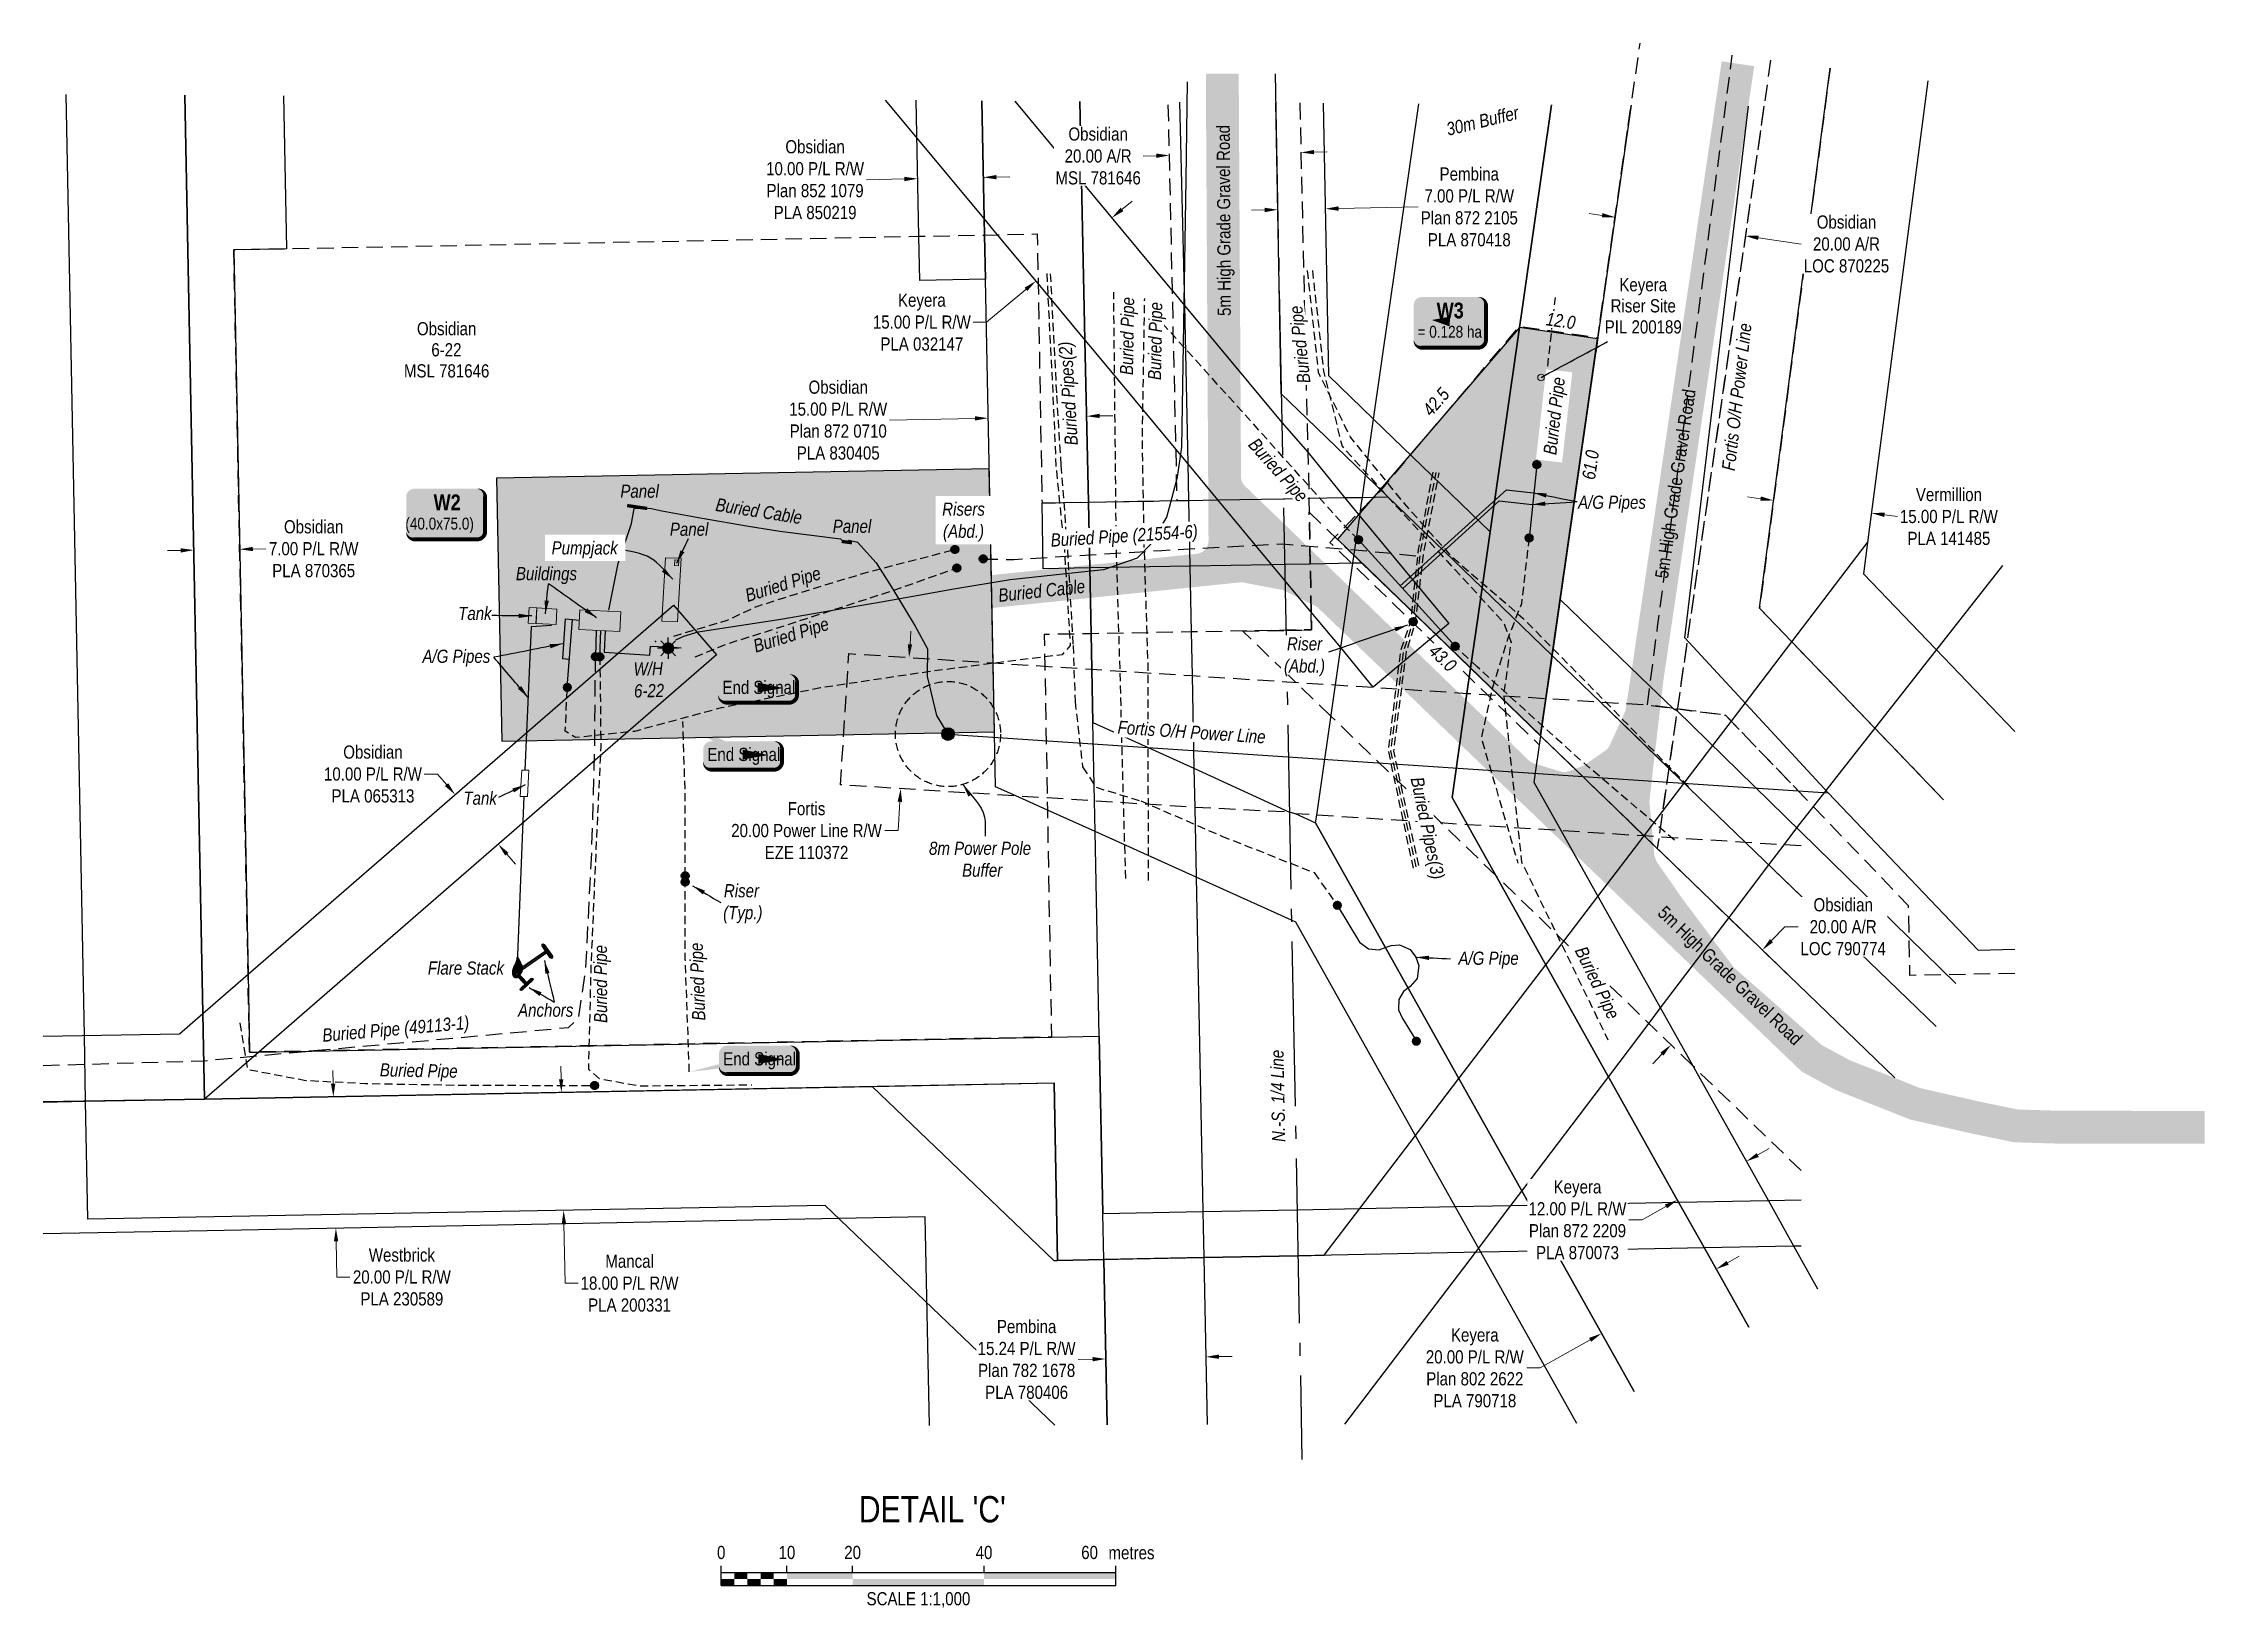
# Model space of a CAD drawing. Extents: x 586920 to 597578, y 5899013 to 5902730.
# Drawn here: x 595934 to 597578, y 5899054 to 5900244 of the extents above; entities that cross this region are included whole.
import ezdxf
from ezdxf.enums import TextEntityAlignment as Align

# ---------------------------------------------------------------- set-up
doc = ezdxf.new("R2010")
doc.units = 0
doc.header["$LTSCALE"] = 5
doc.header["$PDSIZE"] = 0.5
for name, pattern in [('foc-ACCESSROAD', [3.75, 2.5, -1.25]), ('foc-FLOWLINE', [3.75, 2.5, -1.25]), ('foc-QUARTERLINE', [33, 25, -3, 2, -3]), ('foc-TIELINE', [1.875, 1.25, -0.625]), ('UG_PIPE', [1.875, 1.25, -0.625])]:
    doc.linetypes.add(name, pattern=pattern)
doc.layers.get('Defpoints').update_dxf_attribs({"color": 9})
for name, color, linetype in [('AS-CABLE', 224, 'foc-CABLE'), ('AS-PIPE-AG', 44, 'Continuous'), ('AS-PIPE-UG', 44, 'UG_PIPE'), ('AS-PIPE-UG RED', 10, 'UG_PIPE'), ('AS-PIPE-UG-T', 44, 'Continuous'), ('AS-POWER', 104, 'foc-POWER'), ('AS-POWER-EXISTING-ANC', 72, 'Continuous'), ('AS-POWER-EXISTING-PP', 72, 'Continuous'), ('AS-POWER-T', 104, 'Continuous'), ('AS-ROAD-T', 37, 'Continuous'), ('AS-ROADS', 254, 'Continuous'), ('AS-SYMBOL', 7, 'Continuous'), ('AS-TELEPHONE', 224, 'foc-TEL'), ('AS-TELEPHONE-T', 224, 'Continuous'), ('C-AR', 13, 'foc-ACCESSROAD'), ('C-RW', 13, 'Continuous'), ('C-WS', 13, 'foc-ACCESSROAD'), ('C-WS-S', 13, 'Continuous'), ('DETAIL-T', 7, 'Continuous'), ('F-EZE', 190, 'foc-FLOWLINE'), ('F-RW', 190, 'Continuous'), ('F-WS', 190, 'foc-ACCESSROAD'), ('L-SECQ', 8, 'foc-QUARTERLINE'), ('P-BUFFER-PURPLE', 187, 'foc-TIELINE'), ('P-BUFFER-PURPLE-T', 187, 'Continuous'), ('P-BUFFER-T', 40, 'Continuous'), ('P-TEMP-BLOCKS', 250, 'Continuous'), ('P-WORKAREA', 113, 'Continuous'), ('P-WORKAREA-H', 111, 'Continuous'), ('P-WORKAREA-T', 113, 'Continuous')]:
    doc.layers.add(name, color=color, linetype=linetype)
for name, color, linetype, lineweight in [('AS-GENERAL', 48, 'Continuous', 18), ('C-AR-T', 13, 'Continuous', 9), ('C-RW-T', 13, 'Continuous', 9), ('C-WS-T', 13, 'Continuous', 9), ('F-EZE-T', 190, 'Continuous', 9), ('F-RW-T', 190, 'Continuous', 9), ('F-WS-T', 190, 'Continuous', 9), ('T-TEXT', 48, 'Continuous', 18)]:
    doc.layers.add(name, color=color, linetype=linetype, lineweight=lineweight)
doc.layers.add('oil_and_gas_wells_pt', color=7, linetype='Continuous', plot=False)
doc.styles.add('80', font='ARIALN.TTF', dxfattribs={"height": 10})
doc.styles.add('80CG', font='ARIALN.TTF', dxfattribs={"height": 10})
doc.styles.add('80L', font='ARIALN.TTF', dxfattribs={"height": 10})
doc.styles.add('BOLD', font='ARIALNB.TTF')
doc.styles.add('foc-LtypeFont', font='ARIALN.TTF', dxfattribs={"height": 7.35})
doc.styles.add('MtXpl_Arial_Narrow', font='ARIALNI.TTF')
doc.linetypes.add('foc-CABLE', pattern='A,2,-1,["C",foc-LtypeFont,S=0.2,R=0,X=-0.625,Y=-0.75],-1.24,8', length=12.24)
doc.linetypes.add('foc-POWER', pattern='A,6,-1,["P",foc-LtypeFont,S=0.2,R=0,X=-0.625,Y=-0.75],-1.24,4', length=12.24)
doc.linetypes.add('foc-TEL', pattern='A,2,-1,["T",foc-LtypeFont,S=0.2,R=0,X=-0.425,Y=-0.75],-1.24,8', length=12.24)
doc.dimstyles.new('Compass 5 000', dxfattribs={"dimscale": 5, "dimtxt": 9, "dimasz": 2, "dimexe": 0.2, "dimexo": 0.0625, "dimgap": 0.5, "dimtad": 0, "dimtih": 1, "dimtoh": 1, "dimzin": 0, "dimdsep": 46, "dimtxsty": '80CG', "dimcen": 0.1, "dimse1": 1, "dimse2": 1, "dimclrd": 256, "dimclrt": 256, "dimaunit": 1, "dimadec": 4, "dimazin": 0, "dimtfac": 0.06, "dimtofl": 0, "dimtmove": 0, "dimatfit": 1, "dimfxl": 0.2, "dimtolj": 1, "dimtzin": 0, "dimlwd": -1, "dimarcsym": 0})

msp = doc.modelspace()

# ---------------------------------------------------------------- texts
at = {"layer": 'AS-PIPE-AG', "char_height": 10, "width": 51.65525, "attachment_point": 1, "style": '80'}
for s, insert in [('\\pi0.05;{\\fArial Narrow|b0|i1|c0|p34;A/G Pipes}', (597101.098, 5899899.983)), ('\\pi0.05;{\\fArial Narrow|b0|i1|c0|p34;A/G Pipes}', (596222.115, 5899782.876)), ('\\pi3.04454;{\\fArial Narrow|b0|i1|c0|p34;A/G Pipe}', (597007.102, 5899553.302))]:
    msp.add_mtext(s, dxfattribs=dict(at, insert=insert))
at = {"layer": 'AS-PIPE-UG RED', "linetype": 'UG_PIPE', "insert": (596201.376, 5899499.598), "char_height": 10, "width": 111.4779, "attachment_point": 2, "rotation": 5.086222, "style": '80'}
msp.add_mtext('{\\fArial Narrow|b0|i1|c0|p34;Buried Pipe (49113-1)}', dxfattribs=at)
at = {"layer": 'AS-PIPE-UG-T', "char_height": 10, "attachment_point": 2, "style": '80'}
for s, insert, width, rotation in [('{\\fArial Narrow|b0|i1|c0|p34;Buried Pipes(2)}', (596708.349, 5899977.353), 78.38786, 93.482197), ('{\\fArial Narrow|b0|i1|c0|p34;Buried Pipe}', (596494.83, 5899837.47), 68.18468, 17.454481), ('{\\fArial Narrow|b0|i1|c0|p34;Buried Pipe}', (596500.998, 5899798.975), 68.18468, 17.454481), ('{\\fArial Narrow|b0|i1|c0|p34;Buried Pipe}', (596352.574, 5899528.684), 68.18468, 90.238346), ('{\\fArial Narrow|b0|i1|c0|p34;Buried Pipe}', (596426.319, 5899530.307), 68.18468, 92.04278), ('{\\fArial Narrow|b0|i1|c0|p34;Buried Pipe}', (596219.418, 5899467.919), 68.18468, 358.999133)]:
    msp.add_mtext(s, dxfattribs=dict(at, insert=insert, width=width, rotation=rotation))
at = {"layer": 'AS-POWER-EXISTING-ANC', "insert": (596301.598, 5899513.818), "char_height": 10, "width": 28.56521, "attachment_point": 1, "style": '80'}
msp.add_mtext('\\pi-6.71671;{\\fArial Narrow|b0|i1|c0|p34;Anchors}', dxfattribs=at)
at = {"layer": 'AS-POWER-T', "insert": (597210.131, 5899917.713), "char_height": 10, "width": 115.7962, "attachment_point": 1, "rotation": 83.426653, "line_spacing_factor": 0.961801, "style": '80L'}
msp.add_mtext('\\pi1.97381;{\\fArial Narrow|b0|i1|c0|p34;Fortis O/H Power Line}', dxfattribs=at)
at = {"layer": 'AS-ROAD-T', "insert": (596833.137, 5900109.226), "char_height": 10, "width": 176.12319, "attachment_point": 5, "rotation": 90.3299, "style": '80'}
msp.add_mtext('5m High Grade Gravel Road', dxfattribs=at)
at = {"layer": 'AS-ROAD-T', "char_height": 10, "width": 176.12319, "attachment_point": 5, "style": '80', "bg_fill": 1, "box_fill_scale": 1, "bg_fill_color": 254, "bg_fill_transparency": 0}
for insert, rotation in [((597176.618, 5899908.815), 81.584207), ((597215.772, 5899534.065), 316.217947)]:
    msp.add_mtext('5m High Grade Gravel Road', dxfattribs=dict(at, insert=insert, rotation=rotation))
at = {"layer": 'AS-TELEPHONE-T', "char_height": 10, "width": 28.56521, "attachment_point": 1, "style": '80'}
for insert in [(596373.013, 5899908.403), (596534.57, 5899881.722)]:
    msp.add_mtext('\\pi-0.33199;{\\fArial Narrow|b0|i1|c0|p34;Panel}', dxfattribs=dict(at, insert=insert))
at = {"layer": 'AS-TELEPHONE-T', "insert": (596478.861, 5899893.238), "char_height": 10, "width": 73.66867, "attachment_point": 2, "rotation": 351.125226, "style": '80'}
msp.add_mtext('{\\fArial Narrow|b0|i1|c0|p34;Buried Cable}', dxfattribs=at)
at = {"layer": 'AS-TELEPHONE-T', "insert": (596659.657, 5899829.08), "char_height": 10, "width": 66.03452, "attachment_point": 1, "rotation": 6.201086, "style": 'MtXpl_Arial_Narrow', "bg_fill": 1, "box_fill_scale": 1.15, "bg_fill_color": 254, "bg_fill_transparency": 0}
msp.add_mtext('Buried Cable', dxfattribs=at)
at = {"layer": 'C-WS-T', "insert": (596203.096, 5900031.942), "char_height": 10, "width": 73.51746, "attachment_point": 1, "line_spacing_factor": 0.961801, "style": '80L'}
msp.add_mtext('\\pi14.84195;Obsidian \\P\\pi25.80375;6-22\\P\\pi4.97497;MSL 781646', dxfattribs=at)
at = {"layer": 'C-WS-T', "insert": (596382.672, 5899773.188), "char_height": 10, "width": 27.32374, "attachment_point": 1, "rotation": 1.000643, "style": '80'}
msp.add_mtext('{\\fArial Narrow|b0|i1|c0|p34;W/H\\P6-22}', dxfattribs=at)
at = {"layer": 'DETAIL-T', "color": 3, "insert": (596609.979, 5899129.226), "char_height": 19.9909, "width": 223.7566, "attachment_point": 5, "style": '80CG'}
msp.add_mtext("DETAIL 'C'", dxfattribs=at)
at = {"layer": 'L-SECQ', "insert": (596867.758, 5899443.536), "char_height": 10, "width": 69.86126, "attachment_point": 2, "rotation": 91.110671, "style": '80'}
msp.add_mtext('\\A1;{\\fArial Narrow|b0|i1|c0|p34;N.-S. 1/4 Line}', dxfattribs=at)
at = {"layer": 'P-WORKAREA-T', "insert": (596981.758, 5899965.891), "char_height": 10, "width": 22.58295, "attachment_point": 1, "rotation": 49.280255, "style": '80'}
msp.add_mtext('\\pi0.31262;{\\fArial Narrow|b0|i1|c0|p34;42.5}', dxfattribs=at)
at = {"layer": 'T-TEXT', "char_height": 10, "attachment_point": 1, "style": '80'}
for s, insert, width in [('\\pi-0.33199;{\\fArial Narrow|b0|i1|c0|p34;Panel}', (596410.67, 5899879.461), 28.56521), ('\\pi-2.94795;{\\fArial Narrow|b0|i1|c0|p34;Buildings}', (596296.179, 5899845.73), 40.06589), ('\\pi0.76282,t40.76282;{\\fArial Narrow|b0|i1|c0|p34;Tank}', (596248.553, 5899815.453), 26.17776), ('\\pi0.76282,t40.76282;{\\fArial Narrow|b0|i1|c0|p34;Tank}', (596252.539, 5899674.983), 26.17776), ('\\pi1.09025;{\\fArial Narrow|b0|i1|c0|p34;Riser \\P\\pi0.53431;(Typ.)}', (596450.355, 5899604.611), 29.34966), ('\\pi0.32626;{\\fArial Narrow|b0|i1|c0|p34;Flare Stack}', (596225.916, 5899545.859), 58.64707)]:
    msp.add_mtext(s, dxfattribs=dict(at, insert=insert, width=width))

# ---------------------------------------------------------------- blocks, each defined once
blk = doc.blocks.new('*D517')
at = {"layer": 'C-AR-T', "transparency": 16777216}
for p, q in [((597248.3, 5899561.7), (597258.5, 5899572.2)), ((597258.5, 5899572.2), (597268.5, 5899572.2)), ((597164.9, 5899475.3), (597157.9, 5899468.1))]:
    blk.add_line(p, q, dxfattribs=at)
for points in [[(597247.1, 5899562.8), (597249.5, 5899560.5), (597241.3, 5899554.5)], [(597163.7, 5899476.5), (597166.1, 5899474.2), (597171.8, 5899482.5)]]:
    blk.add_solid(points, dxfattribs=at)
at = {"layer": 'Defpoints', "color": 0, "transparency": 16777216}
for p in [(597237.6, 5899558), (597241.3, 5899554.5), (597168.1, 5899486.1)]:
    blk.add_point(p, dxfattribs=at)
at = {"layer": 'C-AR-T', "transparency": 16777216, "insert": (597302.8, 5899572.2), "char_height": 10, "attachment_point": 5, "style": '80CG', "bg_fill": 3, "box_fill_scale": 1.1, "bg_fill_color": 256, "bg_fill_true_color": 13158600, "bg_fill_transparency": 0}
blk.add_mtext('\\A1;Obsidian\\P20.00 A/R\\PLOC 790774', dxfattribs=at)
blk = doc.blocks.new('*D518')
at = {"layer": 'C-AR-T', "transparency": 16777216}
for p, q in [((597119.4, 5900113.1), (597109.5, 5900114.5)), ((597238.3, 5900096), (597270.9, 5900091.3))]:
    blk.add_line(p, q, dxfattribs=at)
for points in [[(597119.7, 5900114.8), (597119.2, 5900111.5), (597129.3, 5900111.7)], [(597238.5, 5900097.7), (597238, 5900094.4), (597228.4, 5900097.5)]]:
    blk.add_solid(points, dxfattribs=at)
at = {"layer": 'Defpoints', "color": 0, "transparency": 16777216}
for p in [(597148.3, 5900244), (597247.4, 5900229.7), (597228.4, 5900097.5)]:
    blk.add_point(p, dxfattribs=at)
at = {"layer": 'C-AR-T', "transparency": 16777216, "insert": (597305.3, 5900091.3), "char_height": 10, "attachment_point": 5, "style": '80CG', "bg_fill": 3, "box_fill_scale": 1.1, "bg_fill_color": 256, "bg_fill_true_color": 13158600, "bg_fill_transparency": 0}
blk.add_mtext('\\A1;Obsidian\\P20.00 A/R\\PLOC 870225', dxfattribs=at)
blk = doc.blocks.new('*D519')
at = {"layer": 'C-RW-T', "transparency": 16777216}
for p, q in [((596233.5, 5899688.3), (596223.5, 5899688.3)), ((596240.5, 5899680.3), (596233.5, 5899688.3)), ((596286.3, 5899627.4), (596292.9, 5899619.8))]:
    blk.add_line(p, q, dxfattribs=at)
for points in [[(596241.8, 5899681.4), (596239.2, 5899679.2), (596247, 5899672.7)], [(596287.6, 5899628.5), (596285.1, 5899626.3), (596279.8, 5899635)]]:
    blk.add_solid(points, dxfattribs=at)
at = {"layer": 'Defpoints', "color": 0, "transparency": 16777216}
for p in [(596279.8, 5899635), (596183.9, 5899618), (596216.7, 5899580.2)]:
    blk.add_point(p, dxfattribs=at)
at = {"layer": 'C-RW-T', "transparency": 16777216, "insert": (596184.5, 5899688.3), "char_height": 10, "attachment_point": 5, "style": '80CG'}
blk.add_mtext('\\A1;Obsidian\\P10.00 P/L R/W\\PPLA 065313', dxfattribs=at)
blk = doc.blocks.new('*D520')
at = {"layer": 'C-RW-T', "transparency": 16777216}
for p, q in [((596588.8, 5900140.8), (596559.9, 5900140.2)), ((596658.8, 5900142.2), (596668.8, 5900142.4))]:
    blk.add_line(p, q, dxfattribs=at)
for points in [[(596588.8, 5900142.4), (596588.8, 5900139.1), (596598.8, 5900141)], [(596658.7, 5900143.8), (596658.8, 5900140.5), (596648.8, 5900142)]]:
    blk.add_solid(points, dxfattribs=at)
at = {"layer": 'Defpoints', "color": 0, "transparency": 16777216}
for p in [(596598.8, 5900141), (596599.2, 5900121.2), (596649.2, 5900122.2)]:
    blk.add_point(p, dxfattribs=at)
at = {"layer": 'C-RW-T', "transparency": 16777216, "insert": (596520.8, 5900140.2), "char_height": 10, "attachment_point": 5, "style": '80CG'}
blk.add_mtext('\\A1;Obsidian\\P10.00 P/L R/W\\PPlan 852 1079\\PPLA 850219', dxfattribs=at)
blk = doc.blocks.new('*D521')
at = {"layer": 'C-RW-T', "transparency": 16777216}
for p, q in [((596642.4, 5899958.7), (596577.5, 5899957.4)), ((596737.3, 5899960.6), (596747.3, 5899960.8))]:
    blk.add_line(p, q, dxfattribs=at)
for points in [[(596642.4, 5899960.4), (596642.5, 5899957.1), (596652.4, 5899958.9)], [(596737.2, 5899962.3), (596737.3, 5899959), (596727.3, 5899960.4)]]:
    blk.add_solid(points, dxfattribs=at)
at = {"layer": 'Defpoints', "color": 0, "transparency": 16777216}
for p in [(596652.1, 5899974), (596727, 5899975.5), (596652.4, 5899958.9)]:
    blk.add_point(p, dxfattribs=at)
at = {"layer": 'C-RW-T', "transparency": 16777216, "insert": (596538.4, 5899957.4), "char_height": 10, "attachment_point": 5, "style": '80CG'}
blk.add_mtext('\\A1;Obsidian\\P15.00 P/L R/W\\PPlan 872 0710\\PPLA 830405', dxfattribs=at)
blk = doc.blocks.new('*D522')
at = {"layer": 'C-RW-T', "transparency": 16777216}
for p, q in [((596038.2, 5899858.4), (596028.2, 5899858.2)), ((596093.1, 5899859.4), (596103.1, 5899859.6))]:
    blk.add_line(p, q, dxfattribs=at)
for points in [[(596038.2, 5899860), (596038.2, 5899856.7), (596048.2, 5899858.6)], [(596093.1, 5899861.1), (596093.2, 5899857.8), (596083.1, 5899859.2)]]:
    blk.add_solid(points, dxfattribs=at)
at = {"layer": 'Defpoints', "color": 0, "transparency": 16777216}
for p in [(596048.1, 5899861.6), (596048.2, 5899858.6), (596083.1, 5899862.2)]:
    blk.add_point(p, dxfattribs=at)
at = {"layer": 'C-RW-T', "transparency": 16777216, "insert": (596139.4, 5899859.6), "char_height": 10, "attachment_point": 5, "style": '80CG', "bg_fill": 3, "box_fill_scale": 1.1, "bg_fill_color": 256, "bg_fill_true_color": 13158600, "bg_fill_transparency": 0}
blk.add_mtext('\\A1;Obsidian\\P7.00 P/L R/W\\PPLA 870365', dxfattribs=at)
blk = doc.blocks.new('*D523')
at = {"layer": 'Defpoints', "color": 0, "transparency": 16777216}
for p in [(596589.7, 5899777.1), (596592.3, 5899777), (596583.3, 5899677.4)]:
    blk.add_point(p, dxfattribs=at)
at = {"layer": 'F-EZE-T', "transparency": 16777216}
for p, q in [((596593, 5899786.9), (596593.6, 5899796.9)), ((596585.3, 5899667.2), (596583.9, 5899645.3)), ((596583.9, 5899645.3), (596573.9, 5899645.3))]:
    blk.add_line(p, q, dxfattribs=at)
for points in [[(596591.3, 5899787), (596594.6, 5899786.8), (596592.3, 5899777)], [(596583.6, 5899667.4), (596587, 5899667.1), (596585.9, 5899677.2)]]:
    blk.add_solid(points, dxfattribs=at)
at = {"layer": 'F-EZE-T', "transparency": 16777216, "insert": (596514.3, 5899645.3), "char_height": 10, "attachment_point": 5, "style": '80CG'}
blk.add_mtext('\\A1;Fortis\\P20.00 Power Line R/W\\PEZE 110372', dxfattribs=at)
blk = doc.blocks.new('*D524')
at = {"layer": 'Defpoints', "color": 0, "transparency": 16777216}
for p in [(596154.4, 5899443), (596258.5, 5899445), (596260.4, 5899345)]:
    blk.add_point(p, dxfattribs=at)
at = {"layer": 'F-RW-T', "transparency": 16777216}
for p, q in [((596154.2, 5899453), (596154, 5899463)), ((596156.5, 5899333), (596157, 5899305.9)), ((596157, 5899305.9), (596167, 5899305.9))]:
    blk.add_line(p, q, dxfattribs=at)
for points in [[(596155.9, 5899453), (596152.5, 5899453), (596154.4, 5899443)], [(596158.1, 5899333), (596154.8, 5899333), (596156.3, 5899343)]]:
    blk.add_solid(points, dxfattribs=at)
at = {"layer": 'F-RW-T', "transparency": 16777216, "insert": (596206.5, 5899305.9), "char_height": 10, "attachment_point": 5, "style": '80CG'}
blk.add_mtext('\\A1;Westbrick\\P20.00 P/L R/W\\PPLA 230589', dxfattribs=at)
blk = doc.blocks.new('*D525')
at = {"layer": 'Defpoints', "color": 0, "transparency": 16777216}
for p in [(596327.8, 5899446.3), (596332, 5899446.4), (596333.7, 5899356.7)]:
    blk.add_point(p, dxfattribs=at)
at = {"layer": 'F-RW-T', "transparency": 16777216}
for p, q in [((596327.7, 5899456.3), (596327.5, 5899466.3)), ((596329.7, 5899346.6), (596330.6, 5899301.2)), ((596330.6, 5899301.2), (596340.6, 5899301.2))]:
    blk.add_line(p, q, dxfattribs=at)
for points in [[(596329.3, 5899456.3), (596326, 5899456.3), (596327.8, 5899446.3)], [(596331.4, 5899346.6), (596328.1, 5899346.6), (596329.5, 5899356.6)]]:
    blk.add_solid(points, dxfattribs=at)
at = {"layer": 'F-RW-T', "transparency": 16777216, "insert": (596379.7, 5899301.2), "char_height": 10, "attachment_point": 5, "style": '80CG'}
blk.add_mtext('\\A1;Mancal\\P18.00 P/L R/W\\PPLA 200331', dxfattribs=at)
blk = doc.blocks.new('*D526')
at = {"layer": 'Defpoints', "color": 0, "transparency": 16777216}
for p in [(596746.5, 5900111.2), (596793.1, 5900055.2), (596735.4, 5900007.2)]:
    blk.add_point(p, dxfattribs=at)
at = {"layer": 'F-RW-T', "transparency": 16777216}
for p, q in [((596754.2, 5900117.6), (596761.9, 5900124)), ((596681.1, 5900056.8), (596651.1, 5900031.9)), ((596651.1, 5900031.9), (596641.1, 5900031.9))]:
    blk.add_line(p, q, dxfattribs=at)
for points in [[(596753.1, 5900118.9), (596755.3, 5900116.3), (596746.5, 5900111.2)], [(596680.1, 5900058.1), (596682.2, 5900055.6), (596688.8, 5900063.2)]]:
    blk.add_solid(points, dxfattribs=at)
at = {"layer": 'F-RW-T', "transparency": 16777216, "insert": (596602, 5900031.9), "char_height": 10, "attachment_point": 5, "style": '80CG'}
blk.add_mtext('\\A1;Keyera\\P15.00 P/L R/W\\PPLA 032147', dxfattribs=at)
blk = doc.blocks.new('*D527')
at = {"layer": 'Defpoints', "color": 0, "transparency": 16777216}
for p in [(596741.8, 5899245.1), (596741.8, 5899243.6), (596818, 5899246.6)]:
    blk.add_point(p, dxfattribs=at)
at = {"layer": 'F-RW-T', "transparency": 16777216}
for p, q in [((596731.8, 5899243.4), (596720.8, 5899243.2)), ((596828, 5899245.4), (596838, 5899245.6))]:
    blk.add_line(p, q, dxfattribs=at)
for points in [[(596731.8, 5899245.1), (596731.9, 5899241.8), (596741.8, 5899243.6)], [(596828, 5899247), (596828, 5899243.7), (596818, 5899245.2)]]:
    blk.add_solid(points, dxfattribs=at)
at = {"layer": 'F-RW-T', "transparency": 16777216, "insert": (596681.7, 5899243.2), "char_height": 10, "attachment_point": 5, "style": '80CG', "bg_fill": 3, "box_fill_scale": 1.1, "bg_fill_color": 256, "bg_fill_true_color": 13158600, "bg_fill_transparency": 0}
blk.add_mtext('\\A1;Pembina\\P15.24 P/L R/W\\PPlan 782 1678\\PPLA 780406', dxfattribs=at)
blk = doc.blocks.new('*D528')
at = {"layer": 'Defpoints', "color": 0, "transparency": 16777216}
for p in [(596908, 5900164.3), (596871.8, 5900163.6), (596872.7, 5900117.4)]:
    blk.add_point(p, dxfattribs=at)
at = {"layer": 'F-RW-T', "transparency": 16777216}
for p, q in [((596862.7, 5900117.2), (596852.7, 5900117)), ((596918.9, 5900118.3), (596979.6, 5900119.5))]:
    blk.add_line(p, q, dxfattribs=at)
for points in [[(596862.7, 5900118.9), (596862.7, 5900115.5), (596872.7, 5900117.4)], [(596918.9, 5900120), (596919, 5900116.6), (596908.9, 5900118.1)]]:
    blk.add_solid(points, dxfattribs=at)
at = {"layer": 'F-RW-T', "transparency": 16777216, "insert": (597018.4, 5900119.5), "char_height": 10, "attachment_point": 5, "style": '80CG', "bg_fill": 3, "box_fill_scale": 1.1, "bg_fill_color": 256, "bg_fill_true_color": 13158600, "bg_fill_transparency": 0}
blk.add_mtext('\\A1;Pembina\\P7.00 P/L R/W\\PPlan 872 2105\\PPLA 870418', dxfattribs=at)
blk = doc.blocks.new('*D529')
at = {"layer": 'Defpoints', "color": 0, "transparency": 16777216}
for p in [(597205.4, 5899436), (597153.1, 5899406.7), (597229.1, 5899393.8)]:
    blk.add_point(p, dxfattribs=at)
at = {"layer": 'F-RW-T', "transparency": 16777216}
for p, q in [((597237.8, 5899398.7), (597246.5, 5899403.6)), ((597168, 5899359.6), (597149.8, 5899349.4)), ((597149.8, 5899349.4), (597139.8, 5899349.4))]:
    blk.add_line(p, q, dxfattribs=at)
for points in [[(597237, 5899400.1), (597238.6, 5899397.2), (597229.1, 5899393.8)], [(597167.2, 5899361.1), (597168.8, 5899358.1), (597176.7, 5899364.5)]]:
    blk.add_solid(points, dxfattribs=at)
at = {"layer": 'F-RW-T', "transparency": 16777216, "insert": (597100.7, 5899349.4), "char_height": 10, "attachment_point": 5, "style": '80CG', "bg_fill": 3, "box_fill_scale": 1.1, "bg_fill_color": 256, "bg_fill_true_color": 13158600, "bg_fill_transparency": 0}
blk.add_mtext('\\A1;Keyera\\P12.00 P/L R/W\\PPlan 872 2209\\PPLA 870073', dxfattribs=at)
blk = doc.blocks.new('*D530')
at = {"layer": 'Defpoints', "color": 0, "transparency": 16777216}
for p in [(597223.5, 5899281), (597119, 5899263), (597136.3, 5899232.2)]:
    blk.add_point(p, dxfattribs=at)
at = {"layer": 'F-RW-T', "transparency": 16777216}
for p, q in [((597214.9, 5899316.8), (597223.7, 5899321.7)), ((597110.3, 5899258.2), (597072.2, 5899236.8)), ((597072.2, 5899236.8), (597062.2, 5899236.8))]:
    blk.add_line(p, q, dxfattribs=at)
for points in [[(597214.1, 5899318.2), (597215.7, 5899315.3), (597206.2, 5899311.9)], [(597109.5, 5899259.6), (597111.1, 5899256.7), (597119, 5899263)]]:
    blk.add_solid(points, dxfattribs=at)
at = {"layer": 'F-RW-T', "transparency": 16777216, "insert": (597022.6, 5899236.8), "char_height": 10, "attachment_point": 5, "style": '80CG'}
blk.add_mtext('\\A1;Keyera\\P20.00 P/L R/W\\PPlan 802 2622\\PPLA 790718', dxfattribs=at)
blk = doc.blocks.new('*D531')
at = {"layer": 'C-AR-T', "transparency": 16777216}
for p, q in [((596780.3, 5900158.4), (596770.3, 5900158.2)), ((596900.4, 5900161.1), (596910.4, 5900161.3))]:
    blk.add_line(p, q, dxfattribs=at)
for points in [[(596780.3, 5900160.1), (596780.4, 5900156.8), (596790.3, 5900158.7)], [(596900.3, 5900162.8), (596900.4, 5900159.5), (596890.4, 5900160.9)]]:
    blk.add_solid(points, dxfattribs=at)
at = {"layer": 'Defpoints', "color": 0, "transparency": 16777216}
for p in [(596790.3, 5900158.7), (596790.4, 5900157.5), (596890.4, 5900159.8)]:
    blk.add_point(p, dxfattribs=at)
at = {"layer": 'C-AR-T', "transparency": 16777216, "insert": (596736.1, 5900158.2), "char_height": 10, "attachment_point": 5, "style": '80CG', "bg_fill": 3, "box_fill_scale": 1.1, "bg_fill_color": 256, "bg_fill_true_color": 13158600, "bg_fill_transparency": 0}
blk.add_mtext('\\A1;Obsidian\\P20.00 A/R\\PMSL 781646', dxfattribs=at)
blk = doc.blocks.new('*U317')
at = {"color": 0}
for p, q in [((-150, 0), (-150, 15)), ((-150, 10), (150.2, 10)), ((-150, 0), (150.2, 0)), ((-100, 10), (-100, 15)), ((-50, 10), (-50, 15)), ((50, 10), (50, 15)), ((150.2, 0), (150.2, 15))]:
    blk.add_line(p, q, dxfattribs=at)
for points in [[(-150, 5), (-140, 5), (-150, 0), (-140, 0)], [(-140, 10), (-130, 10), (-140, 5), (-130, 5)], [(-130, 5), (-120, 5), (-130, 0), (-120, 0)], [(-120, 10), (-110, 10), (-120, 5), (-110, 5)], [(-110, 5), (-100, 5), (-110, 0), (-100, 0)], [(-100, 10), (-50, 10), (-100, 5), (-50, 5)], [(-50, 5), (50, 5), (-50, 0), (50, 0)], [(50, 10), (150.2, 10), (50, 5), (150.2, 5)]]:
    blk.add_solid(points, dxfattribs=at)
at = {"color": 0, "style": '80'}
blk.add_text('metres', height=10, dxfattribs=at).set_placement((162.2, 20), align=Align.CENTER)
at = {"color": 0, "char_height": 10, "style": '80'}
for s, insert, attachment_point in [('0', (-150, 30.2), 2), ('10', (-100, 30.2), 2), ('20', (-50, 30.2), 2), ('40', (50, 30.2), 2), ('60', (136.7, 30.2), 3), ('SCALE 1:1,000', (0.1, -5), 2)]:
    blk.add_mtext(s, dxfattribs=dict(at, insert=insert, attachment_point=attachment_point))
blk = doc.blocks.new('*U548')
h = blk.add_hatch(color=255)
edge = h.paths.add_edge_path()
edge.add_line((-24, -11.5), (24, -11.5))
edge.add_arc((24, -5.5), 6, 270, 360)
edge.add_line((30, -5.5), (30, 4))
edge.add_arc((24, 4), 6, 0, 90)
edge.add_line((24, 10), (-24, 10))
edge.add_arc((-24, 4), 6, 90, 180)
edge.add_line((-30, 4), (-30, -5.5))
edge.add_arc((-24, -5.5), 6, 180, 270)
at = {"color": 1, "flags": 128}
for points in [[(-45.4, 25.1, 0, 7.5, 0), (0, 0, 0, 0, 0)], [(19.6, -0.4, 0, 7.5, 0), (0, 0, 0, 0, 0)]]:
    blk.add_lwpolyline(points, format="xyseb", dxfattribs=at)
blk.add_lwpolyline([(-24, -11.5, 3, 3, 0), (24, -11.5, 3, 3, 0.414214), (30, -5.5, 3, 3, 0), (30, 4, 3, 0, 0.414214), (24, 10, 0, 0, 0), (-24, 10, 0, 0, 0.414214), (-30, 4, 0, 0, 0), (-30, -5.5, 0, 3, 0.414214)], format="xyseb", close=True, dxfattribs=at)
at = {"color": 1, "style": '80'}
blk.add_attdef('ENTER_TEXT_001', (-26.8, -4.9), '', height=10, dxfattribs=at)
blk = doc.blocks.new('RISER')
h = blk.add_hatch(color=255)
h.dxf.hatch_style = 1
edge = h.paths.add_edge_path()
edge.add_arc((0, 0), 0.7, 0, 360)
blk.add_hatch(color=48).paths.add_polyline_path([(0.58, -0.15), (-0.58, -0.15, 0.774597)])
at = {"color": 48}
blk.add_line((-0.58, -0.15), (0.58, -0.15), dxfattribs=at)
blk.add_circle((0, 0), 0.6, dxfattribs=at)
blk = doc.blocks.new('*U547')
h = blk.add_hatch(color=255)
h.dxf.hatch_style = 1
edge = h.paths.add_edge_path()
edge.add_arc((-4.39, -3.04), 0.2, 124.7171, 304.7171, ccw=False)
edge.add_line((-4.5, -2.88), (-0.28, 0.05))
edge.add_line((-0.28, 0.05), (-0.05, -0.28))
edge.add_line((-0.05, -0.28), (-4.28, -3.21))
h = blk.add_hatch(color=255)
h.dxf.hatch_style = 1
edge = h.paths.add_edge_path()
edge.add_arc((0.63, -0.9), 0.2, -145.2829, 34.7171, ccw=False)
edge.add_line((0.46, -1.02), (-0.28, 0.05))
edge.add_line((-0.28, 0.05), (-0.79, 0.79))
edge.add_arc((-0.63, 0.9), 0.2, 34.7171, 214.7171, ccw=False)
edge.add_line((-0.46, 1.02), (0.79, -0.79))
at = {"color": 255, "flags": 128}
blk.add_lwpolyline([(-4.28, -3.21, -1), (-4.5, -2.88), (-0.28, 0.05), (-0.05, -0.28)], format="xyb", close=True, dxfattribs=at)
at = {"color": 72, "const_width": 0.1, "flags": 128}
for points in [[(-4.39, -3.04), (0, 0)], [(0.63, -0.9), (-0.63, 0.9)]]:
    blk.add_lwpolyline(points, dxfattribs=at)
at = {"color": 255}
blk.add_lwpolyline([(0.79, -0.79, -1), (0.46, -1.02), (-0.28, 0.05), (-0.79, 0.79, -1), (-0.46, 1.02)], format="xyb", close=True, dxfattribs=at)
blk = doc.blocks.new('*U546')
h = blk.add_hatch(color=255)
h.dxf.hatch_style = 1
edge = h.paths.add_edge_path()
edge.add_arc((-1.46, 1.55), 0.2, 43.2608, 223.2608, ccw=False)
edge.add_line((-1.31, 1.69), (0.01, 0.28))
edge.add_line((0.01, 0.28), (-0.28, 0.01))
edge.add_line((-0.28, 0.01), (-1.61, 1.41))
h = blk.add_hatch(color=255)
h.dxf.hatch_style = 1
edge = h.paths.add_edge_path()
edge.add_arc((-0.8, -0.75), 0.2, 133.2608, 313.2608, ccw=False)
edge.add_line((-0.94, -0.61), (0.01, 0.28))
edge.add_line((0.01, 0.28), (0.66, 0.9))
edge.add_arc((0.8, 0.75), 0.2, -46.7392, 133.2608, ccw=False)
edge.add_line((0.94, 0.61), (-0.66, -0.9))
at = {"color": 255, "flags": 128}
blk.add_lwpolyline([(-1.61, 1.41, -1), (-1.31, 1.69), (0.01, 0.28), (-0.28, 0.01)], format="xyb", close=True, dxfattribs=at)
at = {"color": 72, "const_width": 0.1, "flags": 128}
for points in [[(-1.46, 1.55), (0, 0)], [(-0.8, -0.75), (0.8, 0.75)]]:
    blk.add_lwpolyline(points, dxfattribs=at)
at = {"color": 255}
blk.add_lwpolyline([(-0.66, -0.9, -1), (-0.94, -0.61), (0.01, 0.28), (0.66, 0.9, -1), (0.94, 0.61)], format="xyb", close=True, dxfattribs=at)
blk = doc.blocks.new('GAS')
h = blk.add_hatch(color=255)
h.dxf.hatch_style = 1
edge = h.paths.add_edge_path()
edge.add_arc((0, 0), 0.9, 0, 360)
for p, q in [((-0.81, 0), (-1.62, 0)), ((-0.57, 0.57), (-1.14, 1.14)), ((0, 0.81), (0, 1.62)), ((0.57, 0.57), (1.14, 1.14)), ((1.62, 0), (0.81, 0)), ((-0.57, -0.57), (-1.14, -1.14)), ((0, -0.81), (0, -1.62)), ((1.14, -1.14), (0.57, -0.57))]:
    blk.add_line(p, q)
blk.add_circle((0, 0), 0.8)
blk = doc.blocks.new('FLARE')
h = blk.add_hatch(color=255)
h.dxf.hatch_style = 1
h.paths.add_polyline_path([(0.16, 2.41, 0.114147), (0.13, 2.43), (0.11, 2.44, 0.261551), (0.01, 2.42), (0, 2.41, 0.131268), (-0.03, 2.37), (-0.04, 2.35, 0.041497), (-0.05, 2.33), (-0.05, 2.29, 0.015174), (-0.05, 2.29), (-0.06, 2.24, 0.004376), (-0.06, 2.24), (-0.07, 2.18), (-0.08, 2.11), (-0.09, 2.05), (-0.1, 1.98), (-0.12, 1.91), (-0.14, 1.83), (-0.17, 1.76), (-0.19, 1.68), (-0.22, 1.61), (-0.26, 1.53), (-0.29, 1.46), (-0.32, 1.39), (-0.36, 1.32), (-0.39, 1.25, 0.000505), (-0.39, 1.25), (-0.43, 1.18, 0.002398), (-0.43, 1.18), (-0.46, 1.1, 0.004177), (-0.46, 1.1), (-0.5, 1.03, 0.005735), (-0.5, 1.03), (-0.53, 0.95, 0.006994), (-0.53, 0.95), (-0.56, 0.87, 0.00791), (-0.57, 0.87), (-0.6, 0.78, 0.008323), (-0.6, 0.78), (-0.63, 0.69, 0.008095), (-0.63, 0.68), (-0.66, 0.59, 0.008067), (-0.66, 0.59), (-0.68, 0.49, 0.008387), (-0.68, 0.49), (-0.7, 0.39, 0.009056), (-0.71, 0.38), (-0.72, 0.28, 0.010123), (-0.72, 0.28), (-0.74, 0.18, 0.011689), (-0.74, 0.18), (-0.75, 0.08, 0.013925), (-0.75, 0.08), (-0.75, -0.02, 0.016488), (-0.75, -0.02), (-0.75, -0.11, 0.017255), (-0.75, -0.12), (-0.74, -0.2, 0.01735), (-0.74, -0.2), (-0.73, -0.28, 0.017311), (-0.73, -0.29), (-0.71, -0.36, 0.01715), (-0.71, -0.36), (-0.69, -0.43, 0.016886), (-0.69, -0.44), (-0.66, -0.5, 0.016546), (-0.66, -0.5), (-0.63, -0.56, 0.016164), (-0.63, -0.56), (-0.6, -0.61, 0.016329), (-0.6, -0.62), (-0.57, -0.66, 0.018828), (-0.57, -0.67), (-0.54, -0.71, 0.022087), (-0.53, -0.71), (-0.5, -0.75, 0.025345), (-0.49, -0.76), (-0.46, -0.78, 0.028234), (-0.45, -0.79), (-0.42, -0.82, 0.030298), (-0.41, -0.82), (-0.37, -0.84, 0.031129), (-0.36, -0.85), (-0.32, -0.86, 0.030544), (-0.31, -0.87), (-0.27, -0.88, 0.028465), (-0.26, -0.88), (-0.22, -0.89, 0.025311), (-0.21, -0.89), (-0.16, -0.89, 0.02283), (-0.15, -0.89), (-0.11, -0.89, 0.021226), (-0.1, -0.89), (-0.05, -0.88, 0.020401), (-0.04, -0.88), (0, -0.87, 0.020299), (0.01, -0.87), (0.05, -0.85, 0.020911), (0.06, -0.85), (0.11, -0.83, 0.022277), (0.11, -0.83), (0.15, -0.81, 0.023712), (0.16, -0.8), (0.2, -0.78, 0.022408), (0.21, -0.78), (0.24, -0.75, 0.01993), (0.25, -0.74), (0.28, -0.72, 0.017146), (0.28, -0.71), (0.31, -0.68, 0.014211), (0.32, -0.68), (0.35, -0.64, 0.011221), (0.35, -0.64), (0.37, -0.61, 0.008212), (0.38, -0.61), (0.4, -0.57, 0.005172), (0.4, -0.57), (0.42, -0.54, 0.002523), (0.43, -0.54), (0.45, -0.5, 0.001671), (0.45, -0.5), (0.47, -0.47, 0.001229), (0.47, -0.47), (0.49, -0.44, 0.00075), (0.49, -0.44), (0.51, -0.41, 0.00026), (0.51, -0.41), (0.54, -0.37), (0.56, -0.34), (0.58, -0.3), (0.61, -0.27), (0.63, -0.23, 0.001311), (0.63, -0.23), (0.66, -0.19, 0.003726), (0.66, -0.19), (0.69, -0.15, 0.006065), (0.69, -0.14), (0.72, -0.1, 0.008452), (0.72, -0.1), (0.74, -0.05, 0.010991), (0.75, -0.05), (0.77, 0, 0.013767), (0.77, 0), (0.79, 0.05, 0.016839), (0.8, 0.05), (0.81, 0.1, 0.019104), (0.82, 0.11), (0.83, 0.15, 0.016987), (0.83, 0.16), (0.84, 0.21, 0.013636), (0.84, 0.21), (0.85, 0.26, 0.010244), (0.85, 0.27), (0.86, 0.31, 0.006846), (0.86, 0.32), (0.86, 0.37, 0.003419), (0.86, 0.37), (0.86, 0.41), (0.87, 0.46), (0.87, 0.5), (0.88, 0.54), (0.88, 0.59), (0.89, 0.63, 0.001278), (0.89, 0.63), (0.89, 0.67, 0.004735), (0.89, 0.67), (0.9, 0.71, 0.008354), (0.9, 0.72), (0.9, 0.76, 0.012059), (0.9, 0.76), (0.9, 0.8, 0.015712), (0.9, 0.81), (0.9, 0.85, 0.018457), (0.9, 0.85), (0.9, 0.89, 0.018102), (0.9, 0.9), (0.89, 0.94, 0.016533), (0.89, 0.95), (0.88, 0.99, 0.014576), (0.88, 0.99), (0.87, 1.03, 0.012435), (0.86, 1.04), (0.85, 1.08, 0.010283), (0.85, 1.09), (0.83, 1.13, 0.00824), (0.83, 1.13), (0.81, 1.18, 0.00638), (0.81, 1.18), (0.78, 1.23, 0.004735), (0.78, 1.23), (0.76, 1.29, 0.003388), (0.75, 1.29), (0.73, 1.34, 0.002345), (0.73, 1.34), (0.7, 1.4, 0.001492), (0.7, 1.4), (0.67, 1.46, 0.000746), (0.67, 1.46), (0.63, 1.51), (0.6, 1.57), (0.57, 1.62), (0.55, 1.68), (0.52, 1.73), (0.49, 1.78), (0.47, 1.83), (0.45, 1.87), (0.42, 1.92), (0.4, 1.97), (0.38, 2.02), (0.35, 2.08, 0.000332), (0.35, 2.08), (0.33, 2.13, 0.001849), (0.33, 2.13), (0.3, 2.19, 0.0038), (0.3, 2.19), (0.27, 2.24, 0.006473), (0.27, 2.24), (0.25, 2.29, 0.010865), (0.24, 2.3), (0.22, 2.34, 0.019524), (0.22, 2.34), (0.19, 2.38, 0.041077), (0.18, 2.39)])
at = {"color": 48, "flags": 128}
for points in [[(0.11, -0.72), (0.07, -0.74), (0.03, -0.76), (-0.02, -0.77), (-0.07, -0.78), (-0.11, -0.79), (-0.16, -0.79), (-0.2, -0.79), (-0.25, -0.78), (-0.29, -0.77), (-0.32, -0.76), (-0.36, -0.74), (-0.4, -0.71), (-0.43, -0.68), (-0.46, -0.65), (-0.49, -0.61), (-0.52, -0.56), (-0.54, -0.51), (-0.57, -0.46), (-0.59, -0.4), (-0.61, -0.33), (-0.63, -0.26), (-0.64, -0.19), (-0.65, -0.11), (-0.65, -0.02), (-0.65, 0.07), (-0.64, 0.17), (-0.63, 0.27), (-0.61, 0.36), (-0.58, 0.46), (-0.56, 0.56), (-0.53, 0.66), (-0.5, 0.75), (-0.47, 0.83), (-0.44, 0.91), (-0.41, 0.99), (-0.37, 1.06), (-0.34, 1.13), (-0.3, 1.2), (-0.27, 1.27), (-0.23, 1.34), (-0.2, 1.42), (-0.16, 1.49), (-0.13, 1.57), (-0.1, 1.65), (-0.07, 1.73), (-0.04, 1.8), (-0.02, 1.88), (0, 1.96), (0.01, 2.03), (0.02, 2.1), (0.03, 2.17), (0.04, 2.22), (0.05, 2.27), (0.05, 2.31), (0.06, 2.34), (0.08, 2.35), (0.09, 2.34), (0.11, 2.32), (0.13, 2.29), (0.16, 2.25), (0.18, 2.2), (0.21, 2.14), (0.24, 2.09), (0.26, 2.03), (0.29, 1.98), (0.31, 1.93), (0.33, 1.88), (0.36, 1.83), (0.38, 1.78), (0.41, 1.73), (0.43, 1.68), (0.46, 1.63), (0.49, 1.58), (0.52, 1.52), (0.55, 1.47), (0.58, 1.41), (0.61, 1.35), (0.64, 1.3), (0.67, 1.24), (0.69, 1.19), (0.72, 1.14), (0.74, 1.09), (0.75, 1.05), (0.77, 1), (0.78, 0.96), (0.79, 0.92), (0.8, 0.88), (0.8, 0.84), (0.8, 0.8), (0.8, 0.76), (0.8, 0.72), (0.79, 0.68), (0.79, 0.64), (0.78, 0.6), (0.78, 0.56), (0.77, 0.51), (0.77, 0.47), (0.76, 0.42), (0.76, 0.37), (0.76, 0.33), (0.75, 0.28), (0.74, 0.23), (0.73, 0.18), (0.72, 0.13), (0.7, 0.09), (0.68, 0.04), (0.66, 0), (0.63, -0.05), (0.61, -0.09), (0.58, -0.13), (0.55, -0.17), (0.53, -0.21), (0.5, -0.25), (0.48, -0.28), (0.45, -0.32), (0.43, -0.35), (0.41, -0.38), (0.39, -0.42), (0.37, -0.45), (0.34, -0.48), (0.32, -0.51), (0.3, -0.55), (0.27, -0.58), (0.24, -0.61), (0.21, -0.64), (0.18, -0.67), (0.15, -0.7)], [(0.02, -0.75), (-0.01, -0.76), (-0.03, -0.77), (-0.05, -0.78), (-0.08, -0.78), (-0.11, -0.79), (-0.13, -0.79), (-0.16, -0.79), (-0.18, -0.78), (-0.2, -0.78), (-0.23, -0.77), (-0.25, -0.76), (-0.26, -0.74), (-0.28, -0.73), (-0.3, -0.71), (-0.32, -0.69), (-0.33, -0.66), (-0.35, -0.63), (-0.36, -0.6), (-0.37, -0.57), (-0.39, -0.53), (-0.4, -0.49), (-0.4, -0.45), (-0.41, -0.41), (-0.41, -0.36), (-0.41, -0.31), (-0.4, -0.25), (-0.39, -0.2), (-0.38, -0.14), (-0.37, -0.09), (-0.36, -0.03), (-0.34, 0.02), (-0.32, 0.07), (-0.31, 0.12), (-0.29, 0.16), (-0.27, 0.21), (-0.25, 0.25), (-0.23, 0.29), (-0.21, 0.33), (-0.19, 0.37), (-0.17, 0.41), (-0.15, 0.45), (-0.14, 0.49), (-0.12, 0.53), (-0.1, 0.58), (-0.08, 0.62), (-0.07, 0.66), (-0.06, 0.71), (-0.05, 0.75), (-0.04, 0.79), (-0.03, 0.83), (-0.03, 0.87), (-0.02, 0.9), (-0.02, 0.93), (-0.01, 0.95), (-0.01, 0.96), (0, 0.97), (0.01, 0.96), (0.02, 0.95), (0.03, 0.94), (0.04, 0.91), (0.06, 0.88), (0.07, 0.86), (0.09, 0.82), (0.1, 0.79), (0.12, 0.76), (0.13, 0.74), (0.14, 0.71), (0.16, 0.68), (0.17, 0.65), (0.18, 0.63), (0.2, 0.6), (0.21, 0.57), (0.23, 0.54), (0.25, 0.51), (0.26, 0.47), (0.28, 0.44), (0.3, 0.41), (0.31, 0.38), (0.33, 0.35), (0.34, 0.32), (0.36, 0.29), (0.37, 0.27), (0.38, 0.24), (0.39, 0.22), (0.39, 0.19), (0.4, 0.17), (0.4, 0.15), (0.41, 0.13), (0.41, 0.1), (0.41, 0.08), (0.4, 0.06), (0.4, 0.04), (0.4, 0.01), (0.39, -0.01), (0.39, -0.03), (0.39, -0.06), (0.39, -0.08), (0.38, -0.11), (0.38, -0.14), (0.38, -0.16), (0.38, -0.19), (0.37, -0.22), (0.37, -0.24), (0.36, -0.27), (0.35, -0.3), (0.34, -0.32), (0.32, -0.35), (0.31, -0.37), (0.3, -0.4), (0.28, -0.42), (0.27, -0.44), (0.25, -0.46), (0.24, -0.48), (0.22, -0.5), (0.21, -0.52), (0.2, -0.54), (0.19, -0.56), (0.17, -0.58), (0.16, -0.6), (0.15, -0.61), (0.14, -0.63), (0.12, -0.65), (0.11, -0.67), (0.09, -0.69), (0.08, -0.7), (0.06, -0.72), (0.04, -0.74)]]:
    blk.add_lwpolyline(points, close=True, dxfattribs=at)
blk = doc.blocks.new('*U549')
h = blk.add_hatch(color=255)
edge = h.paths.add_edge_path()
edge.add_line((-24, -11.5), (24, -11.5))
edge.add_arc((24, -5.5), 6, 270, 360)
edge.add_line((30, -5.5), (30, 4))
edge.add_arc((24, 4), 6, 0, 90)
edge.add_line((24, 10), (-24, 10))
edge.add_arc((-24, 4), 6, 90, 180)
edge.add_line((-30, 4), (-30, -5.5))
edge.add_arc((-24, -5.5), 6, 180, 270)
at = {"color": 1, "flags": 128}
for points in [[(-52.6, -9.9, 0, 7.5, 0), (0, 0, 0, 0, 0)], [(19.6, -0.4, 0, 7.5, 0), (0, 0, 0, 0, 0)]]:
    blk.add_lwpolyline(points, format="xyseb", dxfattribs=at)
blk.add_lwpolyline([(-24, -11.5, 3, 3, 0), (24, -11.5, 3, 3, 0.414214), (30, -5.5, 3, 3, 0), (30, 4, 3, 0, 0.414214), (24, 10, 0, 0, 0), (-24, 10, 0, 0, 0.414214), (-30, 4, 0, 0, 0), (-30, -5.5, 0, 3, 0.414214)], format="xyseb", close=True, dxfattribs=at)
at = {"color": 1, "style": '80'}
blk.add_attdef('ENTER_TEXT_001', (-26.8, -4.9), '', height=10, dxfattribs=at)
blk = doc.blocks.new('*U550')
h = blk.add_hatch(color=255)
edge = h.paths.add_edge_path()
edge.add_line((-24, -11.5), (24, -11.5))
edge.add_arc((24, -5.5), 6, 270, 360)
edge.add_line((30, -5.5), (30, 4))
edge.add_arc((24, 4), 6, 0, 90)
edge.add_line((24, 10), (-24, 10))
edge.add_arc((-24, 4), 6, 90, 180)
edge.add_line((-30, 4), (-30, -5.5))
edge.add_arc((-24, -5.5), 6, 180, 270)
at = {"color": 1, "flags": 128}
for points in [[(-47.6, 23.4, 0, 7.5, 0), (0, 0, 0, 0, 0)], [(19.6, -0.4, 0, 7.5, 0), (0, 0, 0, 0, 0)]]:
    blk.add_lwpolyline(points, format="xyseb", dxfattribs=at)
blk.add_lwpolyline([(-24, -11.5, 3, 3, 0), (24, -11.5, 3, 3, 0.414214), (30, -5.5, 3, 3, 0), (30, 4, 3, 0, 0.414214), (24, 10, 0, 0, 0), (-24, 10, 0, 0, 0.414214), (-30, 4, 0, 0, 0), (-30, -5.5, 0, 3, 0.414214)], format="xyseb", close=True, dxfattribs=at)
at = {"color": 1, "style": '80'}
blk.add_attdef('ENTER_TEXT_001', (-26.8, -4.9), '', height=10, dxfattribs=at)
blk = doc.blocks.new('*D551')
at = {"layer": 'Defpoints', "color": 0, "transparency": 16777216}
for p in [(597251.8, 5899910.8), (597326.2, 5899901), (597324.3, 5899886.7)]:
    blk.add_point(p, dxfattribs=at)
at = {"layer": 'F-RW-T', "transparency": 16777216}
for p, q in [((597240, 5899897.7), (597230.1, 5899899)), ((597334.2, 5899885.4), (597344.1, 5899884.1))]:
    blk.add_line(p, q, dxfattribs=at)
for points in [[(597240.2, 5899899.4), (597239.8, 5899896.1), (597249.9, 5899896.4)], [(597334.4, 5899887.1), (597334, 5899883.8), (597324.3, 5899886.7)]]:
    blk.add_solid(points, dxfattribs=at)
at = {"layer": 'F-RW-T', "transparency": 16777216, "insert": (597383.2, 5899884.1), "char_height": 10, "attachment_point": 5, "style": '80CG'}
blk.add_mtext('\\A1;Vermillion\\P15.00 P/L R/W\\PPLA 141485', dxfattribs=at)
blk = doc.blocks.new('POWERPOLE')
h = blk.add_hatch(color=255)
edge = h.paths.add_edge_path()
edge.add_arc((0, 0), 0.96, 0, 360)
at = {"linetype": 'Continuous'}
for p, q in [((0.68, -0.68), (-0.68, 0.68)), ((-0.68, -0.68), (0.68, 0.68))]:
    blk.add_line(p, q, dxfattribs=at)
blk.add_circle((0, 0), 0.96, dxfattribs=at)
blk = doc.blocks.new('*U557')
h = blk.add_hatch(color=111)
edge = h.paths.add_edge_path()
edge.add_line((-24, -20), (24, -20))
edge.add_arc((24, -14), 6, 270, 360)
edge.add_line((30, -14), (30, 12.5))
edge.add_arc((24, 12.5), 6, 0, 90)
edge.add_line((24, 18.5), (-24, 18.5))
edge.add_arc((-24, 12.5), 6, 90, 180)
edge.add_line((-30, 12.5), (-30, -14))
edge.add_arc((-24, -14), 6, 180, 270)
at = {"color": 250, "flags": 128}
blk.add_lwpolyline([(-24, -20, 3, 3, 0), (24, -20, 3, 3, 0.414214), (30, -14, 3, 3, 0), (30, 12.5, 3, 0, 0.414214), (24, 18.5, 0, 0, 0), (-24, 18.5, 0, 0, 0.414214), (-30, 12.5, 0, 0, 0), (-30, -14, 0, 3, 0.414214)], format="xyseb", close=True, dxfattribs=at)
at = {"flags": 128}
blk.add_lwpolyline([(-24.5, 0.5, 0, 7.5, 0), (0, 0, 0, 0, 0)], format="xyseb", dxfattribs=at)
at = {"color": 250}
for tag, p, height, style in [('TEMP_AREA_W1_001', (-9.2, 2.2), 12, 'BOLD'), ('ENTER_TEXT_001', (-30.7, -12.5), 9, '80')]:
    blk.add_attdef(tag, p, '', height=height, dxfattribs=dict(at, style=style))
blk = doc.blocks.new('*U558')
h = blk.add_hatch(color=111)
edge = h.paths.add_edge_path()
edge.add_line((-21.5, -20), (21.5, -20))
edge.add_arc((21.5, -14), 6, 270, 360)
edge.add_line((27.5, -14), (27.5, 12.5))
edge.add_arc((21.5, 12.5), 6, 0, 90)
edge.add_line((21.5, 18.5), (-21.5, 18.5))
edge.add_arc((-21.5, 12.5), 6, 90, 180)
edge.add_line((-27.5, 12.5), (-27.5, -14))
edge.add_arc((-21.5, -14), 6, 180, 270)
at = {"color": 250, "flags": 128}
blk.add_lwpolyline([(-21.5, -20, 3, 3, 0), (21.5, -20, 3, 3, 0.414214), (27.5, -14, 3, 3, 0), (27.5, 12.5, 3, 0, 0.414214), (21.5, 18.5, 0, 0, 0), (-21.5, 18.5, 0, 0, 0.414214), (-27.5, 12.5, 0, 0, 0), (-27.5, -14, 0, 3, 0.414214)], format="xyseb", close=True, dxfattribs=at)
at = {"flags": 128}
blk.add_lwpolyline([(-13.7, 1.1, 0, 7.5, 0), (0, 0, 0, 0, 0)], format="xyseb", dxfattribs=at)
at = {"color": 250}
for tag, p, height, style in [('TEMP_AREA_W1_001', (-9.2, 2.2), 12, 'BOLD'), ('ENTER_TEXT_001', (-30.7, -12.5), 9, '80')]:
    blk.add_attdef(tag, p, '', height=height, dxfattribs=dict(at, style=style))

# ---------------------------------------------------------------- dimensions: what is measured, and where the dimension line sits
at = {"layer": 'C-RW-T', "color": 6}
for base, p1, p2, angle, text, picture, middle in [((596598.793, 5900140.959), (596649.154, 5900122.198), (596599.191, 5900121.192), 181.154227, 'Obsidian\\P10.00 P/L R/W\\PPlan 852 1079\\PPLA 850219', '*D520', (596520.841, 5900140.176)), ((596279.798, 5899634.953), (596183.945, 5899618.016), (596216.699, 5899580.241), 310.928286, 'Obsidian\\P10.00 P/L R/W\\PPLA 065313', '*D519', (596184.46, 5899688.295))]:
    dim = msp.add_linear_dim(base=base, p1=p1, p2=p2, angle=angle, text=text, dimstyle='Compass 5 000', dxfattribs=at)
    dim.commit()
    dim.dimension.update_dxf_attribs({"geometry": picture, "text_midpoint": middle, "dimtype": 161})
at = {"layer": 'F-EZE-T', "color": 6}
dim = msp.add_linear_dim(base=(596592.342, 5899776.955), p1=(596583.339, 5899677.396), p2=(596589.746, 5899777.122), angle=86.323911, text='Fortis\\P20.00 Power Line R/W\\PEZE 110372', dimstyle='Compass 5 000', dxfattribs=at)
dim.commit()
dim.dimension.update_dxf_attribs({"geometry": '*D523', "text_midpoint": (596514.287, 5899645.258), "dimtype": 161})
at = {"layer": 'F-RW-T'}
dim = msp.add_linear_dim(base=(597324.293, 5899886.72), p1=(597251.761, 5899910.756), p2=(597326.163, 5899901.039), angle=352.559249, text='Vermillion\\P15.00 P/L R/W\\PPLA 141485', dimstyle='Compass 5 000', dxfattribs=at)
dim.commit()
dim.dimension.update_dxf_attribs({"geometry": '*D551', "text_midpoint": (597383.211, 5899884.13), "dimtype": 161})
at = {"layer": 'F-RW-T', "color": 6}
for base, p1, p2, text, picture, middle in [((596154.387, 5899443.006), (596260.445, 5899344.963), (596258.546, 5899444.984), 'Westbrick\\P20.00 P/L R/W\\PPLA 230589', '*D524', (596206.529, 5899305.938)), ((596327.844, 5899446.3), (596333.656, 5899356.694), (596331.953, 5899446.378), 'Mancal\\P18.00 P/L R/W\\PPLA 200331', '*D525', (596379.685, 5899301.218))]:
    dim = msp.add_linear_dim(base=base, p1=p1, p2=p2, angle=91.087707, text=text, dimstyle='Compass 5 000', dxfattribs=at)
    dim.commit()
    dim.dimension.update_dxf_attribs({"geometry": picture, "text_midpoint": middle, "dimtype": 161})

# ---------------------------------------------------------------- hatches: boundary and pattern name
at = {"layer": 'AS-ROADS'}
h = msp.add_hatch(color=256, dxfattribs=at)
h.dxf.hatch_style = 1
edge = h.paths.add_edge_path()
edge.add_line((596844.781, 5899914.396), (596843.017, 5900220.846))
edge.add_line((596843.017, 5900220.846), (596818.017, 5900220.702))
edge.add_line((596818.017, 5900220.702), (596820.061, 5899865.777))
edge.add_arc((596810.061, 5899865.72), 10, -84.073158, 0.3299, ccw=False)
edge.add_line((596811.093, 5899855.773), (596632.914, 5899837.276))
edge.add_line((596632.914, 5899837.276), (596487.873, 5899858.105))
edge.add_line((596487.873, 5899858.105), (596458.623, 5899872.093))
edge.add_arc((596454.349, 5899869.498), 5, 31.25506, 182.136798)
edge.add_line((596449.352, 5899869.312), (596452.963, 5899772.526))
edge.add_arc((596457.96, 5899772.712), 5, 182.136798, 278.038846)
edge.add_line((596458.659, 5899767.761), (596509.446, 5899774.934))
edge.add_arc((596508.747, 5899779.885), 5, 278.038846, 295.656038)
edge.add_line((596510.911, 5899775.378), (596585.639, 5899811.271))
edge.add_line((596585.639, 5899811.271), (596633.443, 5899812.281))
edge.add_line((596633.443, 5899812.281), (596843.781, 5899834.033))
edge.add_arc((596844.81, 5899824.086), 10, 79.18335, 95.904066, ccw=False)
edge.add_line((596846.686, 5899833.908), (596875.493, 5899828.404))
edge.add_arc((596873.616, 5899818.582), 10, 63.826038, 79.18335, ccw=False)
edge.add_line((596878.027, 5899827.557), (596901.066, 5899816.233))
edge.add_arc((596896.655, 5899807.258), 10, 46.217947, 63.826038, ccw=False)
edge.add_line((596903.574, 5899814.478), (597271.256, 5899462.105))
edge.add_line((597271.256, 5899462.105), (597297.057, 5899448.138))
edge.add_line((597297.057, 5899448.138), (597354.033, 5899425.577))
edge.add_line((597354.033, 5899425.577), (597401.334, 5899414.833))
edge.add_line((597401.334, 5899414.833), (597432.51, 5899408.387))
edge.add_line((597432.51, 5899408.387), (597466.91, 5899407.313))
edge.add_line((597466.91, 5899407.313), (597577.805, 5899407.218))
edge.add_line((597577.805, 5899407.218), (597577.826, 5899432.218))
edge.add_line((597577.826, 5899432.218), (597467.311, 5899432.313))
edge.add_line((597467.311, 5899432.313), (597435.453, 5899433.308))
edge.add_line((597435.453, 5899433.308), (597406.634, 5899439.266))
edge.add_line((597406.634, 5899439.266), (597361.447, 5899449.53))
edge.add_line((597361.447, 5899449.53), (597307.647, 5899470.833))
edge.add_line((597307.647, 5899470.833), (597287.156, 5899481.926))
edge.add_arc((597291.916, 5899490.72), 10, 228.155142, 241.572059, ccw=False)
edge.add_line((597285.245, 5899483.271), (597263.997, 5899502.299))
edge.add_line((597263.997, 5899502.299), (597220.522, 5899540.448))
edge.add_arc((597227.117, 5899547.965), 10, 216.840548, 228.733007, ccw=False)
edge.add_line((597219.114, 5899541.969), (597180.961, 5899592.894))
edge.add_line((597180.961, 5899592.894), (597160.914, 5899621.694))
edge.add_arc((597169.122, 5899627.407), 10, 202.567577, 214.841216, ccw=False)
edge.add_arc((597169.122, 5899627.407), 10, 185.27717, 202.567577, ccw=False)
edge.add_line((597159.164, 5899626.487), (597155.461, 5899666.579))
edge.add_arc((597165.418, 5899667.499), 10, 173.40076, 185.27717, ccw=False)
edge.add_line((597155.485, 5899668.648), (597165.854, 5899758.28))
edge.add_line((597165.854, 5899758.28), (597235.132, 5900226.534))
edge.add_line((597235.132, 5900226.534), (597210.401, 5900230.193))
edge.add_line((597210.401, 5900230.193), (597141.123, 5899761.939))
edge.add_line((597141.123, 5899761.939), (597137.407, 5899737.795))
edge.add_arc((597127.523, 5899739.317), 10, 335.542555, 351.248412, ccw=False)
edge.add_line((597136.626, 5899735.177), (597125.255, 5899710.177))
edge.add_arc((597116.152, 5899714.317), 10, 304.575625, 335.542555, ccw=False)
edge.add_line((597121.827, 5899706.083), (597105.13, 5899694.575))
edge.add_line((597105.13, 5899694.575), (597093.883, 5899690.488))
edge.add_arc((597090.468, 5899699.887), 10, 252.907332, 289.971611, ccw=False)
edge.add_line((597087.528, 5899690.328), (597067.498, 5899696.487))
edge.add_arc((597070.437, 5899706.046), 10, 225.979265, 252.907332, ccw=False)
edge.add_line((597063.488, 5899698.855), (596847.832, 5899907.263))
edge.add_arc((596854.781, 5899914.454), 10, 180.3299, 225.979265, ccw=False)
at = {"layer": 'P-WORKAREA-H'}
h = msp.add_hatch(color=256, dxfattribs=at)
h.dxf.hatch_style = 1
h.paths.add_polyline_path([(597116.017, 5900019.307), (597056.654, 5900027.84), (596918.058, 5899866.819), (597072.634, 5899717.523)])
h = msp.add_hatch(color=256, dxfattribs=at)
h.dxf.hatch_style = 1
h.paths.add_polyline_path([(596653.236, 5899920.324), (596278.473, 5899913.221), (596282.515, 5899713.352), (596657.278, 5899720.455)])

# ---------------------------------------------------------------- linework, layer by layer
at = {"layer": 'AS-CABLE', "flags": 128}
for points in [[(596414.905, 5899790.254), (596420.995, 5899793.209), (596431.955, 5899796.554), (596494.665, 5899806.159), (596531.215, 5899812.304), (596572.495, 5899819.454), (596626.35, 5899829.064), (596669.195, 5899836.264), (596718.71, 5899841.644), (596740.54, 5899843.744), (596766.045, 5899852.659), (596775.985, 5899862.949), (596788.42, 5899883.629), (596796.42, 5899914.034), (596799.875, 5899936.784), (596803.16, 5900140.334), (596804.173, 5900214.5)], [(596363.835, 5899812.854), (596371.115, 5899848.474), (596381.19, 5899878.809), (596383.08, 5899890.139)], [(596383.08, 5899890.139), (596395.06, 5899890.579), (596404.245, 5899888.459), (596434.97, 5899882.864), (596470.225, 5899876.734), (596493.985, 5899873.024), (596540.225, 5899867.074), (596541.87, 5899865.269)], [(596545.085, 5899865.034), (596546.625, 5899866.249), (596553.015, 5899864.584), (596567.21, 5899848.974), (596579.97, 5899828.819), (596596.8, 5899800.674), (596606.39, 5899783.619), (596606.09, 5899762.554), (596613.255, 5899732.939), (596621.88, 5899718.744)]]:
    msp.add_lwpolyline(points, dxfattribs=at)
at = {"layer": 'AS-GENERAL', "flags": 128}
for points in [[(596406.94, 5899852.799), (596404.135, 5899804.484), (596416.195, 5899803.939), (596419.01, 5899852.344)], [(596417.23, 5899850.894), (596414.125, 5899851.199), (596413.835, 5899846.879), (596416.955, 5899846.664)], [(596309.125, 5899814.594), (596303.205, 5899814.829), (596302.65, 5899802.979), (596308.51, 5899802.744)], [(596324.43, 5899813.649), (596323.805, 5899802.079), (596308.53, 5899802.719), (596309.12, 5899814.619)], [(596373.05, 5899811.754), (596372.325, 5899796.759), (596341.185, 5899798.169), (596341.915, 5899813.089)], [(596297.645, 5899691.374), (596303.025, 5899691.209), (596302.09, 5899671.279), (596296.57, 5899671.229)]]:
    msp.add_lwpolyline(points, close=True, dxfattribs=at)
at = {"layer": 'AS-PIPE-AG'}
for p, q in [((597007.85, 5899785.384), (596934.105, 5899866.494)), ((596918.025, 5899588.529), (596934.87, 5899560.584)), ((596934.87, 5899560.584), (596941.795, 5899555.489)), ((596949.885, 5899554.699), (596955.055, 5899556.599)), ((596955.055, 5899556.599), (596958.885, 5899558.019)), ((596958.885, 5899558.019), (596965.43, 5899558.449)), ((596965.43, 5899558.449), (596973.305, 5899555.004)), ((596941.795, 5899555.489), (596949.885, 5899554.699)), ((596973.305, 5899555.004), (596977.755, 5899549.029)), ((596977.755, 5899549.029), (596980.1, 5899542.689)), ((596980.1, 5899542.689), (596978.68, 5899532.864)), ((596968.365, 5899522.899), (596964.905, 5899516.959)), ((596973.465, 5899526.739), (596968.365, 5899522.899)), ((596978.68, 5899532.864), (596973.465, 5899526.739)), ((596964.905, 5899516.959), (596964.45, 5899509.134)), ((596964.45, 5899509.134), (596967.575, 5899502.574)), ((596967.575, 5899502.574), (596978.135, 5899485.194))]:
    msp.add_line(p, q, dxfattribs=at)
at = {"layer": 'AS-PIPE-AG', "flags": 128}
for points in [[(597069.705, 5899923.539), (597063.84, 5899867.784)], [(596965.585, 5899831.254), (597046.645, 5899904.489), (597067.18, 5899902.154)], [(596967.515, 5899829.149), (597041.14, 5899895.929), (597066.2, 5899893.199)], [(596334.1, 5899775.544), (596328.98, 5899775.834), (596331.035, 5899806.384), (596341.539, 5899805.398)], [(596332.295, 5899754.169), (596336.257, 5899805.894)], [(596320.235, 5899801.279), (596304.905, 5899800.339), (596300.025, 5899691.239)], [(596354.21, 5899797.58), (596353.795, 5899777.684)], [(596356.99, 5899777.439), (596357.786, 5899797.418)], [(596361.239, 5899797.261), (596360.475, 5899781.094), (596395.1, 5899778.754), (596395.735, 5899785.454), (596407.985, 5899785.139), (596410.09, 5899785.044), (596418.915, 5899784.309)], [(596299.215, 5899671.144), (596293.83, 5899537.904)], [(596421.98, 5899606.299), (596422.075, 5899610.884)]]:
    msp.add_lwpolyline(points, dxfattribs=at)
at = {"layer": 'AS-PIPE-UG'}
for p, q in [((597024.39, 5899769.799), (597007.85, 5899785.384)), ((597102.9, 5899698.959), (597024.39, 5899769.799)), ((597174.525, 5899638.144), (597102.9, 5899698.959))]:
    msp.add_line(p, q, dxfattribs=at)
at = {"layer": 'AS-PIPE-UG', "flags": 128}
for points in [[(596696.995, 5900068.829), (596701.705, 5899975.914), (596703.945, 5899922.739), (596710.39, 5899858.769), (596714.86, 5899785.939), (596708.65, 5899779.029), (596666.325, 5899773.789), (596606.895, 5899766.094), (596524.965, 5899753.794), (596449.435, 5899738.614), (596383.505, 5899720.794), (596338.63, 5899716.009), (596330.805, 5899720.849), (596332.285, 5899754.204)], [(596895.095, 5900071.074), (596903.465, 5899993.899), (596928.06, 5899944.134), (596968.79, 5899894.009), (597004.81, 5899853.809), (597059.25, 5899806.774), (597114.145, 5899751.169), (597185.27, 5899678.809)], [(596899.04, 5900071.244), (596907.565, 5899994.544), (596921.635, 5899937.539), (596965.015, 5899889.659), (597001.535, 5899850.199), (597044.5, 5899803.449), (597050.16, 5899788.564), (597044.465, 5899748.789), (597058.155, 5899621.589), (597123.88, 5899486.164)], [(596757.055, 5899608.954), (596754.68, 5899693.994), (596752.79, 5899767.079), (596749.925, 5899860.489), (596749.14, 5899940.714), (596747.94, 5900054.719)], [(596774.4, 5899607.504), (596774.225, 5899695.654), (596774.265, 5899767.279), (596771.215, 5899860.164), (596769.76, 5899942.689), (596771.51, 5900049.979)], [(597069.55, 5899923.884), (597083.965, 5900050.539)], [(596933.85, 5899866.439), (596919.145, 5899881.914), (596850.04, 5899959.089), (596774.135, 5900042.939)], [(596975.91, 5899616.759), (596957.005, 5899706.009), (596966.36, 5899782.289), (596974.08, 5899804.909), (596979.81, 5899858.984), (596990.855, 5899918.009)], [(596978.005, 5899617.819), (596958.805, 5899705.894), (596968.58, 5899781.829), (596975.76, 5899804.004), (596981.5, 5899858.834), (596993.14, 5899917.539)], [(596980.045, 5899618.719), (596960.925, 5899705.604), (596970.53, 5899781.384), (596977.28, 5899802.709), (596984.035, 5899858.109), (596995.44, 5899917.444)], [(596413.245, 5899793.154), (596454.02, 5899805.284), (596476.375, 5899815.794), (596528.47, 5899832.174), (596561.36, 5899842.084), (596627.14, 5899859.054)], [(597063.86, 5899867.849), (597058.015, 5899817.729), (597047.17, 5899790.124), (597035.495, 5899752.364), (597027.565, 5899715.854), (597055.345, 5899620.624)], [(596429.525, 5899777.499), (596455.31, 5899787.789), (596484.58, 5899796.939), (596578.525, 5899827.424), (596628.52, 5899844.924)], [(596357.095, 5899777.489), (596357.8, 5899709.394), (596353.95, 5899628.179), (596350.16, 5899539.559), (596348.395, 5899463.869), (596356.93, 5899456.614), (596387.035, 5899451.314), (596472.725, 5899452.014)], [(596421.945, 5899611.334), (596421.935, 5899674.284), (596420.245, 5899728.249)], [(596425.14, 5899461.864), (596422.09, 5899547.374), (596421.845, 5899606.269)], [(596083.34, 5899499.079), (596089.155, 5899463.789), (596133.36, 5899455.404), (596178.65, 5899453.084), (596252.49, 5899451.794), (596352.46, 5899451.489)]]:
    msp.add_lwpolyline(points, dxfattribs=at)
at = {"layer": 'AS-PIPE-UG'}
msp.add_lwpolyline([(596699.71, 5900068.754), (596704.465, 5899976.244), (596707.74, 5899922.979), (596712.715, 5899858.829), (596717.015, 5899786.114), (596718.535, 5899743.524), (596724.255, 5899693.719), (596734.52, 5899678.244), (596768.56, 5899667.894), (596830.06, 5899641.209), (596900.445, 5899613.394), (596918.025, 5899588.529)], dxfattribs=at)
at = {"layer": 'AS-PIPE-UG RED', "linetype": 'UG_PIPE', "ltscale": 2, "flags": 128}
for points in [[(596977.79, 5899854.104), (596937.27, 5899857.994), (596876.125, 5899863.039), (596784.455, 5899858.144), (596671.955, 5899851.189), (596648.7, 5899851.459)], [(595933.703, 5899466.746), (596055.345, 5899470.324), (596171.415, 5899480.939), (596251.635, 5899488.079), (596333.325, 5899495.654), (596340.825, 5899502.554), (596346.33, 5899538.969), (596350.915, 5899628.009), (596353.155, 5899708.799), (596353.75, 5899777.324)]]:
    msp.add_lwpolyline(points, dxfattribs=at)
at = {"layer": 'AS-POWER'}
for points in [[(597182.28, 5899791.949), (597230.839, 5900196.191)], [(597182.28, 5899791.949), (597291.262, 5899673.926), (597405.585, 5899554.465), (597433.325, 5899555.123)]]:
    msp.add_lwpolyline(points, dxfattribs=at)
at = {"layer": 'AS-POWER', "flags": 128}
msp.add_lwpolyline([(596621.88, 5899718.744), (597291.262, 5899673.926)], dxfattribs=at)
at = {"layer": 'AS-TELEPHONE', "const_width": 2.499, "flags": 128}
for points in [[(596393, 5899890.249), (596377.835, 5899892.464)], [(596548.845, 5899864.154), (596541.025, 5899865.214)]]:
    msp.add_lwpolyline(points, dxfattribs=at)
at = {"layer": 'C-AR', "flags": 128}
for points in [[(597247.568, 5900231.003), (597176.466, 5899736.646), (597170.145, 5899692.699), (597162.64, 5899640.509), (597161.372, 5899631.683), (597151.507, 5899641.213), (597072.589, 5899717.438), (597076.681, 5899745.822), (597078.333, 5899757.343), (597081.375, 5899778.442), (597087.517, 5899821.145), (597116.138, 5900020.092), (597148.339, 5900243.963)], [(597242.545, 5900196.11), (597176.461, 5899736.656), (597170.139, 5899692.71), (597162.634, 5899640.522), (597161.366, 5899631.696), (597151.501, 5899641.226), (597072.587, 5899717.449), (597076.678, 5899745.831), (597078.331, 5899757.352), (597081.373, 5899778.451), (597087.515, 5899821.152), (597116.136, 5900020.092), (597141.555, 5900196.807)]]:
    msp.add_lwpolyline(points, dxfattribs=at)
at = {"layer": 'C-AR'}
msp.add_lwpolyline([(597270.758, 5899386.935), (597188.319, 5899466.554), (597038.521, 5899611.229), (596997.292, 5899651.045), (596913.173, 5899732.294), (596886.504, 5899758.049), (596879.54, 5899764.775), (596846.139, 5899797.035), (596878.904, 5899797.608), (596892.399, 5899797.844), (596898.447, 5899797.949), (596898.161, 5899811.516), (596897.395, 5899848.011), (596896.563, 5899887.538), (596930.74, 5899854.428), (596936.708, 5899848.681), (596992.833, 5899794.473), (597019.403, 5899768.824), (597040.833, 5899748.12), (597072.572, 5899717.463), (597151.501, 5899641.226), (597161.366, 5899631.696), (597270.758, 5899526.037)], dxfattribs=at)
at = {"layer": 'C-RW'}
for points in [[(597270.758, 5899329.477), (597265.121, 5899329.367), (597197.104, 5899328.063), (597083.789, 5899325.867), (597027.133, 5899324.753), (596888.125, 5899322.052), (596816.466, 5899320.681), (596740.31, 5899319.195), (596705.301, 5899318.512), (596702.583, 5899453.383), (596123.529, 5899442.463), (596056.341, 5899441.217), (596055.066, 5899506.268), (596043.666, 5900086.287), (596041.436, 5900204.4)], [(596116.493, 5900203.882), (596118.684, 5900087.735), (596078.672, 5900086.951), (596089.501, 5899536.126), (596090.665, 5899476.863), (596097.628, 5899476.996), (596700.536, 5899488.367), (596736.891, 5899489.053), (596739.604, 5899354.212), (596815.761, 5899355.695), (596887.446, 5899357.073), (597007.721, 5899359.409), (597064.378, 5899360.523), (597177.7, 5899362.715), (597245.71, 5899364.023), (597270.758, 5899364.518)], [(596647.583, 5900200.217), (596649.389, 5900110.636), (596649.638, 5900098.171), (596650.317, 5900064.528), (596600.351, 5900063.528), (596599.675, 5900097.189), (596597.592, 5900200.562)], [(597100.15, 5899194.443), (597027.142, 5899324.764), (597007.729, 5899359.42), (596886.504, 5899575.836), (596883.175, 5899577.331), (596810.64, 5899609.959), (596733.757, 5899644.538), (596697.507, 5899660.843), (596673.461, 5899671.657), (596658.087, 5899678.572), (596656.19, 5899772.853), (596650.317, 5900064.528), (596649.638, 5900098.171), (596649.387, 5900110.636), (596647.583, 5900200.217)], [(596722.099, 5900199.702), (596726.024, 5900018.232), (596728.711, 5899895.045), (596729.721, 5899845.076), (596730.687, 5899795.016), (596731.248, 5899768.029), (596732.087, 5899727.498), (596808.97, 5899692.919), (596881.586, 5899659.312), (596883.285, 5899659.143), (596885.871, 5899658.233), (596901.519, 5899651.291), (597064.353, 5899360.594), (597083.759, 5899325.953), (597143.75, 5899218.87)], [(597341.991, 5899457.234), (597151.501, 5899641.23), (597072.602, 5899717.441), (597040.835, 5899748.127), (597019.405, 5899768.831), (596992.844, 5899794.484), (596936.716, 5899848.702), (596929.899, 5899848.583), (596897.427, 5899848.012), (596879.064, 5899847.689), (596877.933, 5899847.672), (596868.236, 5899847.498), (596805.877, 5899846.408), (596729.721, 5899845.076), (596694.28, 5899844.454), (596693.404, 5899894.426), (596728.711, 5899895.045), (596796.186, 5899896.227), (596804.874, 5899896.378), (596827.261, 5899896.768), (596876.964, 5899897.638), (596878.111, 5899897.656), (596896.406, 5899897.978), (596923.423, 5899898.465), (596932.081, 5899898.604), (596937.103, 5899898.691), (596956.541, 5899899.027), (597028.182, 5899829.831), (597081.38, 5899778.448), (597091.198, 5899768.963), (597117.89, 5899743.18), (597178.908, 5899684.24), (597228.509, 5899636.33), (597270.758, 5899595.519)], [(595933.703, 5899489), (596037.296, 5899490.859), (596055.066, 5899506.268), (596089.501, 5899536.126), (596413.103, 5899816.713), (596445.856, 5899778.941), (596097.628, 5899476.996), (596056.341, 5899441.228), (595933.703, 5899439.02)]]:
    msp.add_lwpolyline(points, dxfattribs=at)
at = {"layer": 'C-WS', "flags": 128}
msp.add_lwpolyline([(596889.522, 5900198.547), (596894.866, 5899958.601), (596895.669, 5899933.12), (596896.406, 5899897.978), (596897.427, 5899848.012), (596898.17, 5899811.516), (596898.446, 5899797.949), (596892.399, 5899797.844), (596878.904, 5899797.608), (596806.753, 5899796.35), (596730.64, 5899795.015), (596695.161, 5899794.396), (596695.584, 5899770.321), (596697.343, 5899670.141), (596697.507, 5899660.843), (596700.536, 5899488.367), (596097.628, 5899476.996), (596090.665, 5899476.863), (596089.501, 5899536.126), (596078.672, 5900086.951), (596118.684, 5900087.735), (596599.675, 5900097.189), (596649.638, 5900098.171), (596659.591, 5900098.367), (596689.812, 5900098.96), (596690.474, 5900061.235), (596693.404, 5899894.426), (596728.711, 5899895.045), (596796.186, 5899896.227), (596795.318, 5899935.176), (596792.633, 5900055.745), (596789.436, 5900199.238)], dxfattribs=at)
at = {"layer": 'F-EZE', "flags": 128}
for points in [[(597433.325, 5899536.704), (597353.507, 5899535.243), (597352.969, 5899564.757), (597352.542, 5899588.171), (597311.331, 5899631.053), (597213.251, 5899733.111), (597187.312, 5899736.499), (597173.255, 5899738.337), (597153.893, 5899740.867), (597155.769, 5899755.227), (597161.662, 5899800.325), (597171.367, 5899874.644), (597218.418, 5900234.81)], [(597292.821, 5900225.093), (597245.774, 5899864.925), (597239.174, 5899814.423), (597379.217, 5899668.697)], [(597270.758, 5899633.639), (597228.509, 5899636.33), (597201.892, 5899638.021), (597151.501, 5899641.23), (597088.205, 5899645.262), (597047.709, 5899647.837), (597016.915, 5899649.799), (596902.352, 5899657.089), (596885.858, 5899658.143), (596881.586, 5899659.312), (596809.571, 5899662.997), (596733.29, 5899667.851), (596697.343, 5899670.141), (596673.461, 5899671.657), (596540.129, 5899680.148), (596546.486, 5899779.901), (596656.19, 5899772.853), (596695.584, 5899770.321), (596731.218, 5899768.029), (596807.465, 5899763.131), (596879.661, 5899758.489), (596916.6, 5899756.116), (596936.956, 5899754.808), (596945.25, 5899754.366), (597016.652, 5899749.684), (597040.835, 5899748.127), (597076.687, 5899745.828), (597091.235, 5899744.896), (597117.89, 5899743.18), (597153.893, 5899740.867), (597173.255, 5899738.337), (597187.312, 5899736.499), (597213.251, 5899733.111), (597270.758, 5899673.272)]]:
    msp.add_lwpolyline(points, dxfattribs=at)
at = {"layer": 'F-RW'}
for points in [[(597379.217, 5899668.696), (597326.514, 5899723.537), (597263.789, 5899788.81), (597239.174, 5899814.423), (597245.774, 5899864.925), (597292.82, 5900225.093)], [(597367.216, 5900215.377), (597321.361, 5899864.266), (597318.247, 5899840.432), (597373.029, 5899783.461), (597433.325, 5899720.695)], [(596703.059, 5899193.339), (596528.503, 5899360.282), (595967.688, 5899349.957), (595965.95, 5899439.598), (595964.983, 5899489.561), (595951.116, 5900205.024)], [(596041.494, 5900204.4), (596043.754, 5900086.289), (596055.07, 5899506.268), (596056.341, 5899441.214), (596123.529, 5899442.463), (596564.256, 5899450.775), (596702.474, 5899318.586), (596705.3, 5899318.577), (596740.309, 5899319.23), (596762.451, 5899319.656), (596816.465, 5899320.695), (596888.123, 5899322.052), (596907.952, 5899322.438), (596935.087, 5899357.998), (596977.435, 5899413.501), (597010.47, 5899456.794), (597076.529, 5899543.374), (597090.211, 5899561.307), (597116.174, 5899595.334), (597151.373, 5899641.407), (597165.418, 5899659.874), (597181.844, 5899681.405), (597203.638, 5899709.97), (597217.735, 5899728.446), (597263.789, 5899788.81), (597321.361, 5899864.266)], [(596672.618, 5900200.044), (596790.736, 5900058.029), (596792.633, 5900055.745), (596801.889, 5900044.614), (596875.838, 5899955.703), (596895.669, 5899933.12), (596923.423, 5899898.465), (596935.063, 5899884.495), (597002.944, 5899802.885), (596992.844, 5899794.484), (596945.25, 5899754.366), (596920.675, 5899784.46), (596898.17, 5899811.516), (596878.167, 5899835.557), (596868.236, 5899847.498), (596865.502, 5899850.789), (596827.261, 5899896.768), (596804.311, 5899924.362), (596795.318, 5899935.176), (596733.045, 5900010.049), (596726.233, 5900018.24), (596690.474, 5900061.235), (596659.591, 5900098.367), (596655.867, 5900102.846), (596649.389, 5900110.636), (596574.454, 5900200.721)], [(596742.842, 5899193.45), (596740.31, 5899319.195), (596739.604, 5899354.212), (596736.888, 5899489.053), (596733.757, 5899644.538), (596733.29, 5899667.851), (596732.087, 5899727.498), (596731.244, 5899768.029), (596730.682, 5899795.016), (596729.721, 5899845.076), (596728.711, 5899895.045), (596726.035, 5900018.232), (596722.125, 5900199.702)], [(596798.011, 5900199.178), (596801.679, 5900044.61), (596804.272, 5899924.361), (596804.876, 5899896.378), (596805.877, 5899846.408), (596806.837, 5899796.351), (596807.519, 5899763.132), (596808.97, 5899692.919), (596809.573, 5899662.997), (596810.64, 5899609.959), (596815.761, 5899355.695), (596816.466, 5899320.681), (596819.023, 5899193.662)], [(596907.376, 5900198.424), (596911.322, 5899991.354), (596945.659, 5899958.185), (597034.323, 5899872.538), (597028.182, 5899829.831), (596956.541, 5899899.027), (596939.517, 5899915.474), (596894.866, 5899958.601), (596875.418, 5899977.387), (596871.129, 5900198.674)], [(597143.763, 5899218.877), (597083.748, 5899325.999), (597064.342, 5899360.633), (596901.519, 5899651.291), (596902.352, 5899657.089), (596916.6, 5899756.116), (596918.917, 5899772.23), (596920.675, 5899784.46), (596929.899, 5899848.583), (596935.063, 5899884.495), (596936.479, 5899894.357), (596937.103, 5899898.691), (596939.517, 5899915.474), (596945.659, 5899958.185), (596980.143, 5900197.921)], [(597230.948, 5899267.723), (597197.043, 5899328.241), (597177.645, 5899362.872), (597016.915, 5899649.799), (597005.273, 5899670.581), (597007.577, 5899686.597), (597016.652, 5899749.684), (597019.405, 5899768.831), (597025.146, 5899808.725), (597028.182, 5899829.831), (597034.323, 5899872.538), (597081.025, 5900197.225)], [(597081.025, 5900197.225), (597034.323, 5899872.538), (597028.182, 5899829.831), (597025.146, 5899808.725), (597019.405, 5899768.831), (597016.652, 5899749.684), (597007.577, 5899686.597), (597005.273, 5899670.581), (597016.915, 5899649.799), (597177.645, 5899362.872), (597197.043, 5899328.241), (597230.948, 5899267.723)], [(597141.556, 5900196.807), (597087.522, 5899821.148), (597081.38, 5899778.448), (597078.344, 5899757.346), (597076.687, 5899745.828), (597072.602, 5899717.441), (597067.528, 5899682.166), (597088.205, 5899645.262), (597132.801, 5899565.656), (597245.644, 5899364.226), (597265.051, 5899329.585), (597283.282, 5899297.043)], [(597423.979, 5899846.986), (597267.208, 5899647.319), (597257.617, 5899634.477), (597246.01, 5899619.342), (597215.728, 5899579.19), (597163.692, 5899510.514), (597154.865, 5899498.863), (597124.162, 5899458.344), (597058.109, 5899371.239), (597049.827, 5899360.238), (597025.159, 5899327.721), (597022.833, 5899324.641), (596923.44, 5899193.952)], [(597373.505, 5899496.276), (597228.509, 5899636.33), (597178.908, 5899684.24), (597170.139, 5899692.71), (597117.89, 5899743.18), (597091.199, 5899768.96), (597081.362, 5899778.469), (597087.496, 5899821.162), (597155.769, 5899755.227), (597173.255, 5899738.337), (597176.325, 5899736.693), (597388.415, 5899529.199)], [(595933.703, 5899438.954), (595965.952, 5899439.531), (596056.411, 5899441.179), (596123.53, 5899442.42), (596564.256, 5899450.788), (596702.584, 5899453.433), (596705.3, 5899318.57), (596740.309, 5899319.23), (596742.844, 5899193.45)], [(596607.766, 5899193.074), (596604.578, 5899351.593), (596538.912, 5899350.327), (596058.488, 5899341.073), (595933.703, 5899338.85)]]:
    msp.add_lwpolyline(points, dxfattribs=at)
at = {"layer": 'F-WS', "flags": 128}
msp.add_lwpolyline([(597072.574, 5899717.455), (597071.591, 5899710.542), (597032.099, 5899748.689), (597018.412, 5899761.917), (596988.5, 5899790.821), (596929.751, 5899847.855), (596912.278, 5899864.477), (596916.208, 5899868.513), (596933.552, 5899886.309), (596935.629, 5899888.44), (596945.763, 5899898.841), (596951.589, 5899904.319), (596973.799, 5899931.004), (597056.776, 5900028.839), (597116.138, 5900020.092), (597087.418, 5899821.193), (597081.292, 5899778.557), (597078.227, 5899757.394), (597076.618, 5899745.859), (597072.574, 5899717.455)], close=True, dxfattribs=at)
at = {"layer": 'L-SECQ', "flags": 128}
msp.add_lwpolyline([(596870.7, 5900220.767), (596891.127, 5899167.115)], dxfattribs=at)
at = {"layer": 'oil_and_gas_wells_pt'}
msp.add_point((596399.408, 5899789.109), dxfattribs=at)
at = {"layer": 'P-BUFFER-PURPLE'}
msp.add_circle((596621.88, 5899718.744), 39.982, dxfattribs=at)
at = {"layer": 'P-WORKAREA'}
msp.add_lwpolyline([(596653.236, 5899920.324), (596278.473, 5899913.221), (596282.515, 5899713.352), (596657.278, 5899720.455)], close=True, dxfattribs=at)

# ---------------------------------------------------------------- block references
at = {"xscale": 0.99954694, "yscale": 0.99954694, "zscale": 0.99954694}
for name, p in [('*U550', (596477.116, 5899754.117)), ('*U548', (596465.672, 5899703.157)), ('*U549', (596477.686, 5899471.72))]:
    msp.add_blockref(name, p, dxfattribs=at).add_auto_attribs({'ENTER_TEXT_001': 'End Signal'})
at = {"layer": 'AS-POWER-EXISTING-ANC', "xscale": 4.997734699999998, "yscale": 4.997734699999998, "zscale": 4.997734699999998}
for name, p in [('*U547', (596317.041, 5899553.732)), ('*U546', (596301.376, 5899528.442))]:
    msp.add_blockref(name, p, dxfattribs=at)
at = {"layer": 'AS-POWER-EXISTING-PP', "xscale": 4.997734699999998, "yscale": 4.997734699999998, "zscale": 4.997734699999998}
msp.add_blockref('POWERPOLE', (596621.88, 5899718.744), dxfattribs=at)
at = {"layer": 'AS-SYMBOL', "xscale": 4.997734699999998, "yscale": 4.997734699999998, "zscale": 4.997734699999998}
for name, p in [('RISER', (596934.105, 5899866.469)), ('RISER', (597063.845, 5899867.819)), ('RISER', (596628.64, 5899845.004)), ('RISER', (596975.795, 5899804.139)), ('RISER', (596353.72, 5899777.589)), ('RISER', (596357.005, 5899777.449)), ('RISER', (596332.325, 5899754.204)), ('RISER', (596421.96, 5899606.254)), ('RISER', (596421.99, 5899610.949)), ('RISER', (596918.025, 5899588.529)), ('FLARE', (596294.054, 5899537.35)), ('RISER', (596978.135, 5899485.194)), ('RISER', (596353.105, 5899451.524))]:
    msp.add_blockref(name, p, dxfattribs=at)
at = {"layer": 'C-WS-S', "xscale": 4.997734699999998, "yscale": 4.997734699999998, "zscale": 4.997734699999998}
msp.add_blockref('GAS', (596409.045, 5899784.009), dxfattribs=at)
at = {"layer": 'DETAIL-T', "xscale": 0.99954694, "yscale": 0.99954694, "zscale": 0.99954694}
msp.add_blockref('*U317', (596599.324, 5899071.304), dxfattribs=at)
at = {"layer": 'P-TEMP-BLOCKS'}
ref = msp.add_blockref('*U558', (597003.622, 5900032.441), dxfattribs=dict(at, xscale=0.99954694, yscale=0.99954694, zscale=0.99954694))
ref.add_attrib('TEMP_AREA_W1_001', 'W3', (596993.587, 5900034.786), dxfattribs={"layer": '0', "color": 250, "height": 11.9946, "style": 'BOLD'})
ref.add_attrib('ENTER_TEXT_001', '= 0.128 ha', (596979.065, 5900020.093), dxfattribs={"layer": '0', "color": 250, "height": 8.9959, "style": '80'})
at = {"layer": 'P-TEMP-BLOCKS', "xscale": 0.99954694, "yscale": 0.99954694, "zscale": 0.99954694}
msp.add_blockref('*U557', (596239.828, 5899886.733), dxfattribs=at).add_auto_attribs({'TEMP_AREA_W1_001': 'W2', 'ENTER_TEXT_001': '(40.0x75.0)'})

msp.set_redraw_order([(e.dxf.handle, doc.entitydb.next_handle()) for e in msp.query("TEXT MTEXT ATTDEF DIMENSION ARC_DIMENSION")])  # texts and dimensions are drawn at this point

# ---------------------------------------------------------------- leaders
at = {"layer": 'AS-PIPE-AG', "path_type": 1}
for points in [[(597067.18, 5899902.154), (597100.347, 5899895.428)], [(597066.2, 5899893.199), (597100.347, 5899895.428)], [(596329.013, 5899787.445), (596276.387, 5899777.089)], [(596302.503, 5899746.634), (596276.387, 5899777.089)], [(596977.77, 5899548.989), (597004.127, 5899547.952)]]:
    msp.add_leader(points, dimstyle='Compass 5 000', override={"dimgap": 0.5, "dimtad": 0}, dxfattribs=at)
at = {"layer": 'AS-POWER-EXISTING-ANC', "path_type": 1}
for points in [[(596314.904, 5899546.562), (596322.399, 5899514.948)], [(596303.299, 5899525.983), (596322.399, 5899514.948)]]:
    msp.add_leader(points, dimstyle='Compass 5 000', override={"dimgap": 0.5, "dimtad": 0}, dxfattribs=at)
at = {"layer": 'T-TEXT', "path_type": 1}
for points in [[(596412.668, 5899836.516), (596395.673, 5899852.586), (596371.759, 5899859.63)], [(596315.68, 5899810.224), (596317.951, 5899833.048)], [(596354.619, 5899807.139), (596317.951, 5899833.048)], [(596305.331, 5899808.504), (596274.833, 5899808.813)], [(596300.173, 5899680.099), (596280.034, 5899670.582)], [(596427.634, 5899603.425), (596448.989, 5899590.597)]]:
    msp.add_leader(points, dimstyle='Compass 5 000', override={"dimgap": 0.5, "dimtad": 0}, dxfattribs=at)
msp.add_leader([(596415.603, 5899848.647), (596424.486, 5899867.365)], dimstyle='Compass 5 000', dxfattribs=at)

# ---------------------------------------------------------------- next in the draw order: texts
at = {"layer": 'AS-PIPE-UG RED', "linetype": 'UG_PIPE', "insert": (596699.397, 5899871.082), "char_height": 9.99547, "width": 111.46148, "attachment_point": 1, "rotation": 3.53765, "style": '80L', "bg_fill": 3, "box_fill_scale": 1.25, "bg_fill_color": 256, "bg_fill_transparency": 0}
msp.add_mtext('\\pi0.29884;{\\fArial Narrow|b0|i1|c0|p34;Buried Pipe (21554-6)}', dxfattribs=at)
at = {"layer": 'AS-PIPE-UG-T', "char_height": 10, "bg_fill": 3, "box_fill_scale": 1.15, "bg_fill_color": 256, "bg_fill_true_color": 256, "bg_fill_transparency": 0}
for s, insert, width, attachment_point, rotation, style in [('{\\fArial Narrow|b0|i1|c0|p34;Buried Pipe}', (596774.444, 5900017.631), 59.03588, 2, 89.065535, '80'), ('{\\fArial Narrow|b0|i1|c0|p34;Buried Pipe}', (596884.49, 5900014.356), 59.03588, 2, 96.189809, '80'), ('{\\fArial Narrow|b0|i1|c0|p34;Buried Pipe}', (596876.883, 5899922.869), 59.03588, 2, 311.842298, '80'), ('Buried Pipes(3)', (596983.466, 5899686.885), 82.94828, 1, 281.959656, 'MtXpl_Arial_Narrow'), ('{\\fArial Narrow|b0|i1|c0|p34;Buried Pipe}', (597120.326, 5899531.849), 59.03588, 2, 295.888411, '80')]:
    msp.add_mtext(s, dxfattribs=dict(at, insert=insert, width=width, attachment_point=attachment_point, rotation=rotation, style=style))
at = {"layer": 'AS-PIPE-UG-T', "insert": (597077.967, 5899961.193), "char_height": 10, "width": 59.03588, "attachment_point": 2, "rotation": 83.506929, "style": '80', "bg_fill": 2}
msp.add_mtext('{\\fArial Narrow|b0|i1|c0|p34;Buried Pipe}', dxfattribs=at)
at = {"layer": 'AS-POWER-T', "insert": (596751.332, 5899729.02), "char_height": 10, "width": 114.6365, "attachment_point": 1, "rotation": 356.169491, "style": 'MtXpl_Arial_Narrow', "bg_fill": 3, "box_fill_scale": 1.25, "bg_fill_color": 256, "bg_fill_transparency": 0}
msp.add_mtext('Fortis O/H Power Line', dxfattribs=at)
at = {"layer": 'P-BUFFER-PURPLE-T', "insert": (596646.28, 5899623.48), "char_height": 9.99591, "attachment_point": 5, "rotation": 0.010362, "style": '80CG', "bg_fill": 3, "box_fill_scale": 1.15, "bg_fill_color": 256, "bg_fill_true_color": 256, "bg_fill_transparency": 0}
msp.add_mtext('\\A1;{\\fArial Narrow|b0|i1|c0|p34;8m Power Pole\\P Buffer}', dxfattribs=at)
at = {"layer": 'T-TEXT', "insert": (596320.39, 5899865.27), "char_height": 10, "width": 51.16177, "attachment_point": 1, "style": 'MtXpl_Arial_Narrow', "bg_fill": 2}
msp.add_mtext('Pumpjack', dxfattribs=at)

# ---------------------------------------------------------------- next in the draw order: dimensions: what is measured, and where the dimension line sits
at = {"layer": 'C-AR-T', "color": 6}
for base, p1, p2, angle, text, picture, middle in [((597228.361, 5900097.456), (597148.339, 5900243.963), (597247.383, 5900229.717), 351.815462, 'Obsidian\\P20.00 A/R\\PLOC 870225', '*D518', (597305.285, 5900091.331)), ((596790.34, 5900158.671), (596890.386, 5900159.763), (596790.365, 5900157.535), 181.276226, 'Obsidian\\P20.00 A/R\\PMSL 781646', '*D531', (596736.061, 5900158.226)), ((597241.318, 5899554.473), (597168.119, 5899486.063), (597237.633, 5899558.032), 45.994264, 'Obsidian\\P20.00 A/R\\PLOC 790774', '*D517', (597302.755, 5899572.225))]:
    dim = msp.add_linear_dim(base=base, p1=p1, p2=p2, angle=angle, text=text, dimstyle='Compass 5 000', override={"dimtfill": 1}, dxfattribs=at)
    dim.commit()
    dim.dimension.update_dxf_attribs({"geometry": picture, "text_midpoint": middle, "dimtype": 161})
at = {"layer": 'C-RW-T', "color": 6}
dim = msp.add_linear_dim(base=(596048.197, 5899858.564), p1=(596083.09, 5899862.236), p2=(596048.138, 5899861.555), angle=181.117687, text='Obsidian\\P7.00 P/L R/W\\PPLA 870365', dimstyle='Compass 5 000', override={"dimtfill": 1}, dxfattribs=at)
dim.commit()
dim.dimension.update_dxf_attribs({"geometry": '*D522', "text_midpoint": (596139.396, 5899859.636), "dimtype": 161})
at = {"layer": 'F-RW-T', "color": 6}
for base, p1, p2, angle, text, picture, middle in [((597229.074, 5899393.804), (597153.084, 5899406.717), (597205.416, 5899436.034), 29.258069, 'Keyera\\P12.00 P/L R/W\\PPlan 872 2209\\PPLA 870073', '*D529', (597100.697, 5899349.385)), ((596741.832, 5899243.625), (596817.957, 5899246.61), (596741.802, 5899245.077), 181.153491, 'Pembina\\P15.24 P/L R/W\\PPlan 782 1678\\PPLA 780406', '*D527', (596681.723, 5899243.202))]:
    dim = msp.add_linear_dim(base=base, p1=p1, p2=p2, angle=angle, text=text, dimstyle='Compass 5 000', override={"dimtfill": 1}, dxfattribs=at)
    dim.commit()
    dim.dimension.update_dxf_attribs({"geometry": picture, "text_midpoint": middle, "dimtype": 161})

# ---------------------------------------------------------------- next in the draw order: linework, layer by layer
at = {"layer": 'P-WORKAREA'}
msp.add_lwpolyline([(597116.017, 5900019.307), (597056.654, 5900027.84), (596918.058, 5899866.819), (597072.634, 5899717.523)], close=True, dxfattribs=at)

# ---------------------------------------------------------------- next in the draw order: block references
at = {"layer": 'AS-SYMBOL', "xscale": 4.997734699999998, "yscale": 4.997734699999998, "zscale": 4.997734699999998}
msp.add_blockref('RISER', (597069.71, 5899923.634), dxfattribs=at)

# ---------------------------------------------------------------- next in the draw order: texts
at = {"layer": 'AS-PIPE-UG-T', "insert": (596752.628, 5899991.823), "char_height": 10, "width": 59.93724, "attachment_point": 1, "rotation": 89.065535, "style": 'MtXpl_Arial_Narrow', "bg_fill": 3, "box_fill_scale": 1.15, "bg_fill_color": 256, "bg_fill_true_color": 256, "bg_fill_transparency": 0}
msp.add_mtext('Buried Pipe', dxfattribs=at)
at = {"layer": 'F-WS-T', "insert": (597120.945, 5900065.365), "char_height": 10, "width": 58.14229, "attachment_point": 1, "line_spacing_factor": 0.961801, "style": '80L'}
msp.add_mtext('\\pi11.59843;Keyera \\P\\pi4.93404;Riser Site\\P\\pi0.4661;PIL 200189', dxfattribs=at)
at = {"layer": 'P-WORKAREA-T', "insert": (597103.968, 5899912.533), "char_height": 10, "width": 22.58295, "attachment_point": 1, "rotation": 81.783481, "style": '80'}
msp.add_mtext('\\pi0.56501;{\\fArial Narrow|b0|i1|c0|p34;61.0}', dxfattribs=at)

# ---------------------------------------------------------------- next in the draw order: dimensions: what is measured, and where the dimension line sits
at = {"layer": 'F-RW-T', "color": 6}
dim = msp.add_linear_dim(base=(596872.704, 5900117.395), p1=(596908.027, 5900164.256), p2=(596871.809, 5900163.555), angle=181.11035, text='Pembina\\P7.00 P/L R/W\\PPlan 872 2105\\PPLA 870418', dimstyle='Compass 5 000', override={"dimtfill": 1}, dxfattribs=at)
dim.commit()
dim.dimension.update_dxf_attribs({"geometry": '*D528', "text_midpoint": (597018.364, 5900119.466), "dimtype": 161})
dim = msp.add_linear_dim(base=(597119.005, 5899263.038), p1=(597223.488, 5899281.039), p2=(597136.289, 5899232.188), angle=209.258692, text='Keyera\\P20.00 P/L R/W\\PPlan 802 2622\\PPLA 790718', dimstyle='Compass 5 000', dxfattribs=at)
dim.commit()
dim.dimension.update_dxf_attribs({"geometry": '*D530', "text_midpoint": (597022.641, 5899236.806), "dimtype": 161})

# ---------------------------------------------------------------- next in the draw order: leaders
at = {"layer": 'P-BUFFER-PURPLE-T', "path_type": 1}
msp.add_leader([(596633.263, 5899680.417), (596649.746, 5899655.65), (596650.048, 5899641.025)], dimstyle='Compass 5 000', override={"dimgap": 0.5, "dimtad": 0}, dxfattribs=at)

# ---------------------------------------------------------------- next in the draw order: texts
at = {"layer": 'P-BUFFER-T', "insert": (597000.014, 5900183.28), "char_height": 10, "width": 57.13274, "attachment_point": 1, "rotation": 13.535154, "style": '80'}
msp.add_mtext('{\\fArial Narrow|b0|i1|c0|p34;30m Buffer}', dxfattribs=at)
at = {"layer": 'P-WORKAREA-T', "char_height": 10, "width": 22.50791, "attachment_point": 1, "style": 'MtXpl_Arial_Narrow', "bg_fill": 3, "box_fill_scale": 1.15, "bg_fill_color": 256, "bg_fill_true_color": 256, "bg_fill_transparency": 0}
for s, insert, rotation in [('12.0', (597077.69, 5900039.498), 351.82001), ('43.0', (596993.732, 5899787.948), 315.995763)]:
    msp.add_mtext(s, dxfattribs=dict(at, insert=insert, rotation=rotation))
at = {"layer": 'T-TEXT', "insert": (596893.089, 5899792.351), "char_height": 10, "width": 32.61794, "attachment_point": 2, "line_spacing_factor": 1.010232, "style": 'MtXpl_Arial_Narrow', "bg_fill": 3, "box_fill_scale": 1.15, "bg_fill_color": 256, "bg_fill_true_color": 256, "bg_fill_transparency": 0}
msp.add_mtext('Riser (Abd.)', dxfattribs=at)

# ---------------------------------------------------------------- next in the draw order: dimensions: what is measured, and where the dimension line sits
at = {"layer": 'C-RW-T', "color": 6}
dim = msp.add_linear_dim(base=(596652.443, 5899958.936), p1=(596726.963, 5899975.507), p2=(596652.14, 5899974), angle=181.153485, text='Obsidian\\P15.00 P/L R/W\\PPlan 872 0710\\PPLA 830405', dimstyle='Compass 5 000', dxfattribs=at)
dim.commit()
dim.dimension.update_dxf_attribs({"geometry": '*D521', "text_midpoint": (596538.439, 5899957.427), "dimtype": 161})
at = {"layer": 'F-RW-T', "color": 6}
dim = msp.add_linear_dim(base=(596746.502, 5900111.212), p1=(596735.391, 5900007.229), p2=(596793.08, 5900055.211), angle=39.751271, text='Keyera\\P15.00 P/L R/W\\PPLA 032147', dimstyle='Compass 5 000', dxfattribs=at)
dim.commit()
dim.dimension.update_dxf_attribs({"geometry": '*D526', "text_midpoint": (596602.003, 5900031.855), "dimtype": 161})

# ---------------------------------------------------------------- next in the draw order: block references
at = {"layer": 'AS-SYMBOL', "xscale": 4.997734699999998, "yscale": 4.997734699999998, "zscale": 4.997734699999998}
msp.add_blockref('RISER', (597007.69, 5899785.459), dxfattribs=at)

# ---------------------------------------------------------------- next in the draw order: texts
at = {"layer": 'T-TEXT', "insert": (596633.71, 5899894.772), "char_height": 10, "width": 32.61794, "attachment_point": 2, "line_spacing_factor": 1.010232, "style": 'MtXpl_Arial_Narrow', "bg_fill": 2}
msp.add_mtext('Risers (Abd.)', dxfattribs=at)

# ---------------------------------------------------------------- next in the draw order: leaders
at = {"layer": 'F-WS-T', "path_type": 1}
msp.add_leader([(597072.954, 5899989.872), (597123.553, 5900017.101)], dimstyle='Compass 5 000', override={"dimgap": 0.5, "dimtad": 0, "dimldrblk": 'Small'}, dxfattribs=at)
at = {"layer": 'T-TEXT', "path_type": 1}
msp.add_leader([(596971.33, 5899801.467), (596911.418, 5899781.088)], dimstyle='Compass 5 000', override={"dimgap": 0.5, "dimtad": 0}, dxfattribs=at)

# ---------------------------------------------------------------- next in the draw order: block references
at = {"layer": 'AS-SYMBOL', "xscale": 4.997734699999998, "yscale": 4.997734699999998, "zscale": 4.997734699999998}
for p in [(596627.14, 5899859.074), (596648.665, 5899851.934)]:
    msp.add_blockref('RISER', p, dxfattribs=at)

doc.saveas('drawing.dxf')
